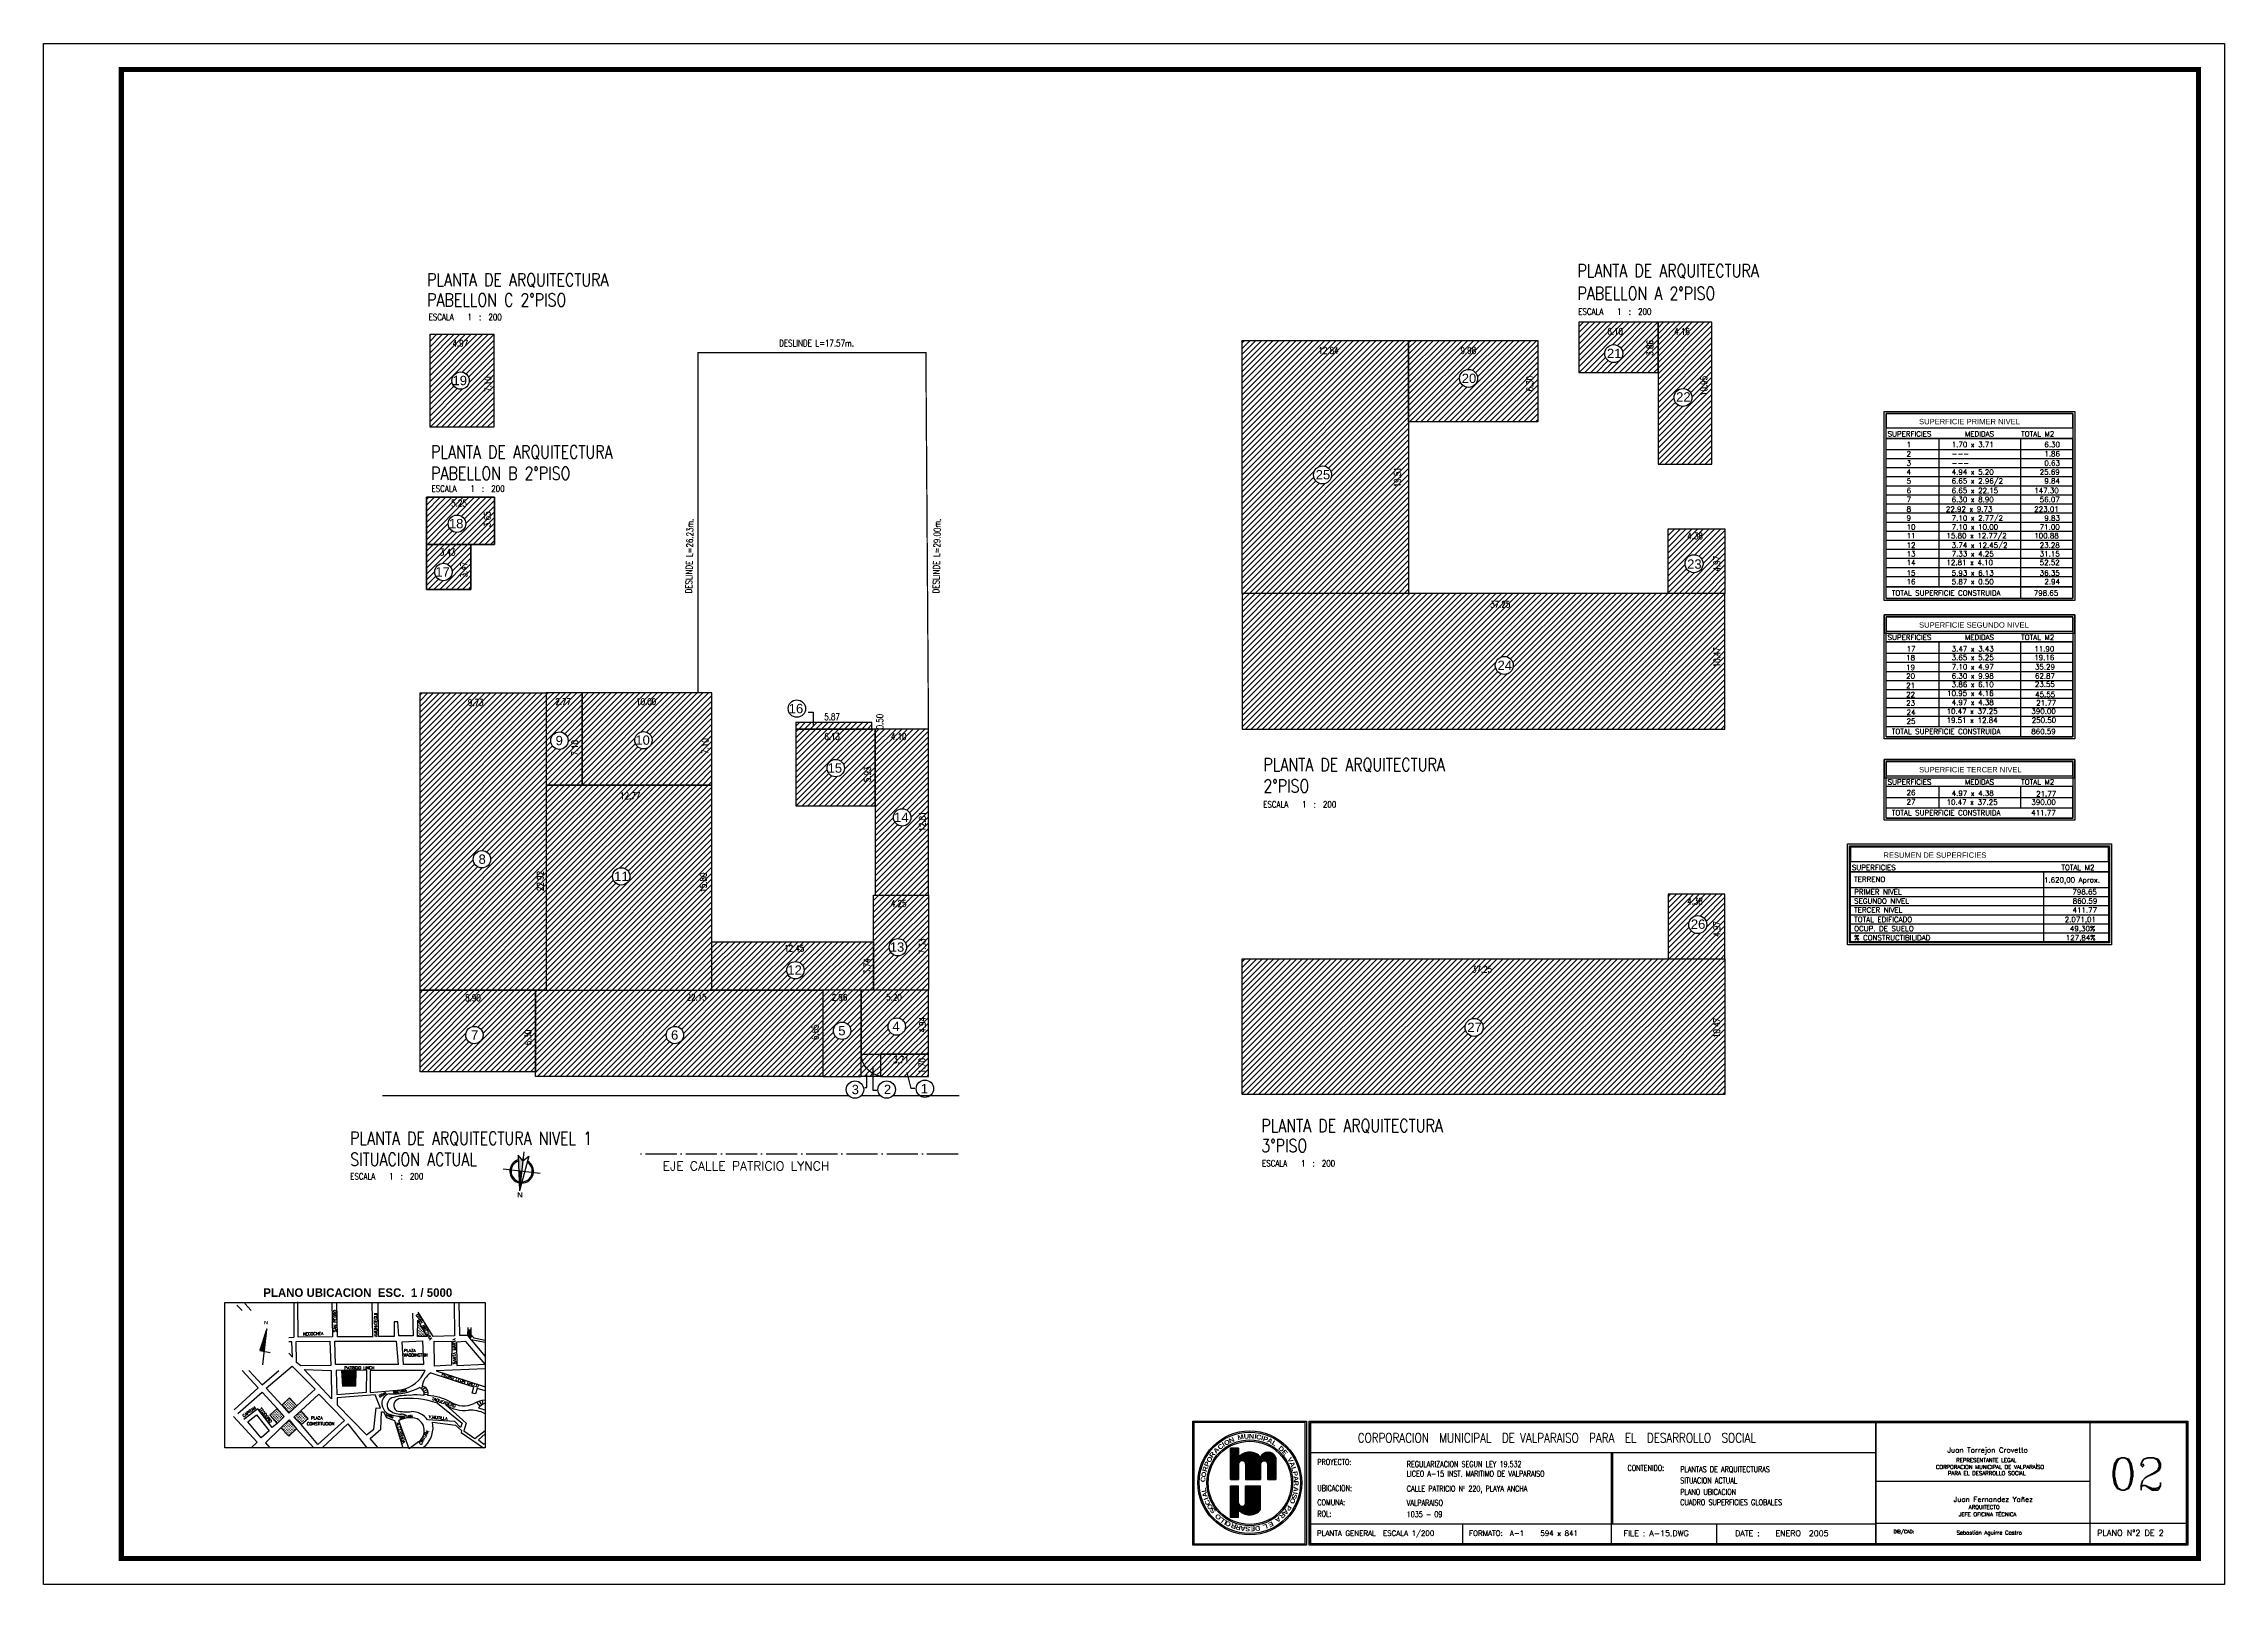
# Model space of a CAD drawing. Extents: x -3099 to -2751, y 5130 to 5248.
# Drawn here: x -2919.3 to -2751.1, y 5129.5 to 5248.3 of the extents above; entities that cross this region are included whole.
import ezdxf
from ezdxf.enums import TextEntityAlignment as Align

# ---------------------------------------------------------------- set-up
doc = ezdxf.new("R2010")
doc.units = 0
doc.header["$MEASUREMENT"] = 0
doc.linetypes.add('ACAD_ISO04W100', pattern=[30.5, 24, -3, 0.5, -3])
doc.linetypes.add('ACAD_ISO12W100', pattern=[22, 12, -3, 0.5, -3, 0.5, -3])
doc.layers.get('0').update_dxf_attribs({"linetype": 'CONTINUOUS'})
for name, color, linetype in [('ACHURADO', 9, 'CONTINUOUS'), ('CALLE', 1, 'CONTINUOUS'), ('COTAS', 7, 'CONTINUOUS'), ('CUADROS', 1, 'CONTINUOUS'), ('MAPA', 3, 'CONTINUOUS'), ('ROTULO', 7, 'CONTINUOUS'), ('TEXTO', 3, 'CONTINUOUS'), ('VERDE', 8, 'CONTINUOUS'), ('VIÑETA', 1, 'CONTINUOUS')]:
    doc.layers.add(name, color=color, linetype=linetype)
doc.layers.add('OFICIAL', color=3, linetype='CONTINUOUS', lineweight=5)
doc.styles.add('arial', font='arial.ttf', dxfattribs={"height": 150})
doc.styles.add('BRITA', font='', dxfattribs={"height": 3})
doc.styles.add('ROMANC', font='ROMANC', dxfattribs={"height": 0.2})
doc.styles.add('ROMANS', font='romans.shx', dxfattribs={"oblique": 10, "height": 1.3})
doc.styles.add('TEXTO', font='romans.shx', dxfattribs={"width": 0.8, "height": 0.4})
doc.styles.add('TITULO', font='', dxfattribs={"height": 50})
doc.styles.get('BRITA').set_extended_font_data('Britannic Bold', bold=True)
doc.styles.get('TITULO').set_extended_font_data('Arial Black')
pattern_1 = [(90, (-3282.2751918, 4942.426367), (-0.003113497157, 2e-19), [])]

# ---------------------------------------------------------------- blocks, each defined once
blk = doc.blocks.new('*X5')
at = {"color": 0}
for p, q in [((570, 12.8), (570.1, 12.9)), ((570.6, 13.4), (570.5, 13.6)), ((570.6, 12), (570.5, 12.2)), ((570.6, 13.4), (570.6, 13.6)), ((570.6, 13.4), (570.8, 13.6)), ((570.6, 12), (570.6, 12.2)), ((570.6, 12), (570.8, 12.2)), ((571.3, 12.8), (571.2, 12.9)), ((569.9, 9.9), (570.1, 10)), ((569.9, 8.5), (569.9, 8.7)), ((569.9, 8.5), (570.1, 8.6)), ((569.9, 8.5), (569.9, 8.5)), ((569.9, 7.1), (569.9, 7.3)), ((569.9, 7.1), (570.1, 7.2)), ((569.9, 7.1), (569.9, 7.1)), ((570, 11.4), (570.1, 11.4)), ((570.6, 10.6), (570.5, 10.7)), ((570.6, 9.2), (570.5, 9.3)), ((570.6, 7.8), (570.5, 7.9)), ((570.6, 6.4), (570.5, 6.5)), ((570.6, 10.6), (570.6, 10.8)), ((570.6, 10.6), (570.8, 10.7)), ((570.6, 9.2), (570.6, 9.4)), ((570.6, 9.2), (570.8, 9.3)), ((570.6, 7.8), (570.6, 8)), ((570.6, 7.8), (570.8, 7.9)), ((570.6, 6.4), (570.6, 6.6)), ((570.6, 6.4), (570.8, 6.5)), ((571.3, 11.3), (571.2, 11.4)), ((571.3, 9.9), (571.2, 10)), ((571.3, 8.5), (571.2, 8.6)), ((571.3, 7.1), (571.2, 7.2)), ((571.3, 11.3), (571.3, 11.5)), ((571.3, 11.3), (571.5, 11.4)), ((571.3, 9.9), (571.3, 10.1)), ((571.3, 9.9), (571.5, 10)), ((571.3, 8.5), (571.3, 8.7)), ((571.3, 8.5), (571.5, 8.6)), ((571.3, 7.1), (571.3, 7.3)), ((571.3, 7.1), (571.5, 7.2)), ((572, 10.6), (571.9, 10.7)), ((572, 9.2), (571.9, 9.3)), ((572, 7.8), (571.9, 7.9)), ((572, 6.4), (571.9, 6.5)), ((572, 10.6), (572, 10.8)), ((572, 10.6), (572.2, 10.7)), ((572, 9.2), (572, 9.4)), ((572, 9.2), (572.2, 9.3)), ((572, 7.8), (572, 8)), ((572, 7.8), (572.2, 7.9)), ((572, 6.4), (572, 6.6)), ((572, 6.4), (572.2, 6.5)), ((572.8, 9.9), (572.6, 10)), ((572.8, 8.5), (572.6, 8.6)), ((572.8, 7.1), (572.6, 7.2)), ((572.8, 9.9), (572.8, 10.1)), ((572.8, 9.9), (572.8, 10)), ((572.8, 8.5), (572.8, 8.7)), ((572.8, 8.5), (572.9, 8.6)), ((572.8, 7.1), (572.8, 7.3)), ((572.8, 7.1), (572.9, 7.2)), ((573.5, 7.8), (573.3, 7.9)), ((573.5, 6.4), (573.3, 6.5)), ((573.5, 7.8), (573.5, 8)), ((573.5, 7.8), (573.6, 7.9)), ((573.5, 6.4), (573.5, 6.6)), ((573.5, 6.4), (573.6, 6.5)), ((574.2, 7.1), (574, 7.2)), ((574.2, 7.1), (574.2, 7.3)), ((574.2, 7.1), (574.3, 7.2)), ((574.8, 6.5), (574.7, 6.5))]:
    blk.add_line(p, q, dxfattribs=at)
blk = doc.blocks.new('*X0')
at = {"color": 0}
for p, q in [((570, 12.8), (570.1, 12.9)), ((570.6, 13.4), (570.5, 13.6)), ((570.6, 12), (570.5, 12.2)), ((570.6, 13.4), (570.6, 13.6)), ((570.6, 13.4), (570.8, 13.6)), ((570.6, 12), (570.6, 12.2)), ((570.6, 12), (570.8, 12.2)), ((571.3, 12.8), (571.2, 12.9)), ((569.9, 9.9), (570.1, 10)), ((569.9, 8.5), (569.9, 8.7)), ((569.9, 8.5), (570.1, 8.6)), ((569.9, 8.5), (569.9, 8.5)), ((569.9, 7.1), (569.9, 7.3)), ((569.9, 7.1), (570.1, 7.2)), ((569.9, 7.1), (569.9, 7.1)), ((570, 11.4), (570.1, 11.4)), ((570.6, 10.6), (570.5, 10.7)), ((570.6, 9.2), (570.5, 9.3)), ((570.6, 7.8), (570.5, 7.9)), ((570.6, 6.4), (570.5, 6.5)), ((570.6, 10.6), (570.6, 10.8)), ((570.6, 10.6), (570.8, 10.7)), ((570.6, 9.2), (570.6, 9.4)), ((570.6, 9.2), (570.8, 9.3)), ((570.6, 7.8), (570.6, 8)), ((570.6, 7.8), (570.8, 7.9)), ((570.6, 6.4), (570.6, 6.6)), ((570.6, 6.4), (570.8, 6.5)), ((571.3, 11.3), (571.2, 11.4)), ((571.3, 9.9), (571.2, 10)), ((571.3, 8.5), (571.2, 8.6)), ((571.3, 7.1), (571.2, 7.2)), ((571.3, 11.3), (571.3, 11.5)), ((571.3, 11.3), (571.5, 11.4)), ((571.3, 9.9), (571.3, 10.1)), ((571.3, 9.9), (571.5, 10)), ((571.3, 8.5), (571.3, 8.7)), ((571.3, 8.5), (571.5, 8.6)), ((571.3, 7.1), (571.3, 7.3)), ((571.3, 7.1), (571.5, 7.2)), ((572, 10.6), (571.9, 10.7)), ((572, 9.2), (571.9, 9.3)), ((572, 7.8), (571.9, 7.9)), ((572, 6.4), (571.9, 6.5)), ((572, 10.6), (572, 10.8)), ((572, 10.6), (572.2, 10.7)), ((572, 9.2), (572, 9.4)), ((572, 9.2), (572.2, 9.3)), ((572, 7.8), (572, 8)), ((572, 7.8), (572.2, 7.9)), ((572, 6.4), (572, 6.6)), ((572, 6.4), (572.2, 6.5)), ((572.8, 9.9), (572.6, 10)), ((572.8, 8.5), (572.6, 8.6)), ((572.8, 7.1), (572.6, 7.2)), ((572.8, 9.9), (572.8, 10.1)), ((572.8, 9.9), (572.8, 10)), ((572.8, 8.5), (572.8, 8.7)), ((572.8, 8.5), (572.9, 8.6)), ((572.8, 7.1), (572.8, 7.3)), ((572.8, 7.1), (572.9, 7.2)), ((573.5, 7.8), (573.3, 7.9)), ((573.5, 6.4), (573.3, 6.5)), ((573.5, 7.8), (573.5, 8)), ((573.5, 7.8), (573.6, 7.9)), ((573.5, 6.4), (573.5, 6.6)), ((573.5, 6.4), (573.6, 6.5)), ((574.2, 7.1), (574, 7.2)), ((574.2, 7.1), (574.2, 7.3)), ((574.2, 7.1), (574.3, 7.2)), ((574.8, 6.5), (574.7, 6.5))]:
    blk.add_line(p, q, dxfattribs=at)
blk = doc.blocks.new('*X8')
at = {"color": 0}
for p, q in [((495.7, -31.8), (495.5, -31.7)), ((495.7, -31.8), (495.7, -31.6)), ((495.7, -31.8), (495.8, -31.7)), ((496.4, -31.1), (496.3, -31)), ((496.4, -32.5), (496.3, -32.4)), ((496.4, -31.1), (496.4, -30.9)), ((496.4, -31.1), (496.5, -31)), ((496.4, -32.5), (496.4, -32.3)), ((496.4, -32.5), (496.5, -32.4)), ((497.1, -30.4), (497, -30.3)), ((497.1, -31.8), (497, -31.7)), ((497.1, -33.2), (497, -33.1)), ((497.1, -30.4), (497.1, -30.2)), ((497.1, -30.4), (497.2, -30.3)), ((497.1, -31.8), (497.1, -31.6)), ((497.1, -31.8), (497.2, -31.7)), ((497.1, -33.2), (497.1, -33)), ((497.1, -33.2), (497.2, -33.1)), ((497.8, -29.7), (497.7, -29.6)), ((497.8, -31.1), (497.7, -31)), ((497.8, -32.5), (497.7, -32.4)), ((497.8, -33.9), (497.7, -33.8)), ((497.8, -29.7), (497.8, -29.5)), ((497.8, -29.7), (497.9, -29.6)), ((497.8, -31.1), (497.8, -30.9)), ((497.8, -31.1), (497.9, -31)), ((497.8, -32.5), (497.8, -32.3)), ((497.8, -32.5), (497.9, -32.4)), ((497.8, -33.9), (497.8, -33.8)), ((497.8, -33.9), (497.9, -33.8)), ((498.5, -29), (498.4, -28.9)), ((498.5, -30.4), (498.4, -30.3)), ((498.5, -31.8), (498.4, -31.7)), ((498.5, -33.2), (498.4, -33.1)), ((498.5, -34.6), (498.4, -34.5)), ((498.5, -29), (498.5, -28.8)), ((498.5, -29), (498.6, -28.9)), ((498.5, -30.4), (498.5, -30.2)), ((498.5, -30.4), (498.6, -30.3)), ((498.5, -31.8), (498.5, -31.6)), ((498.5, -31.8), (498.6, -31.7)), ((498.5, -33.2), (498.5, -33)), ((498.5, -33.2), (498.6, -33.1)), ((498.5, -34.6), (498.5, -34.5)), ((498.5, -34.6), (498.6, -34.5)), ((499.2, -28.3), (499.1, -28.2)), ((499.2, -29.7), (499.1, -29.6)), ((499.2, -31.1), (499.1, -31)), ((499.2, -32.5), (499.1, -32.4)), ((499.2, -33.9), (499.1, -33.8)), ((499.2, -35.4), (499.1, -35.2)), ((499.2, -28.3), (499.2, -28.1)), ((499.2, -28.3), (499.3, -28.2)), ((499.2, -29.7), (499.2, -29.5)), ((499.2, -29.7), (499.3, -29.6)), ((499.2, -31.1), (499.2, -30.9)), ((499.2, -31.1), (499.3, -31)), ((499.2, -32.5), (499.2, -32.3)), ((499.2, -32.5), (499.3, -32.4)), ((499.2, -33.9), (499.2, -33.8)), ((499.2, -33.9), (499.3, -33.8)), ((499.2, -35.4), (499.2, -35.2)), ((499.2, -35.4), (499.3, -35.2)), ((499.9, -29), (499.8, -28.9)), ((499.9, -30.4), (499.8, -30.3)), ((499.9, -31.8), (499.8, -31.7)), ((499.9, -33.2), (499.8, -33.1)), ((499.9, -34.6), (499.8, -34.5)), ((499.9, -29), (499.9, -28.8)), ((499.9, -29), (500.1, -28.9)), ((499.9, -30.4), (499.9, -30.2)), ((499.9, -30.4), (500.1, -30.3)), ((499.9, -31.8), (499.9, -31.6)), ((499.9, -31.8), (500.1, -31.7)), ((499.9, -33.2), (499.9, -33)), ((499.9, -33.2), (500.1, -33.1)), ((499.9, -34.6), (499.9, -34.5)), ((499.9, -34.6), (500.1, -34.5)), ((500.6, -29.7), (500.5, -29.6)), ((500.6, -31.1), (500.5, -31)), ((500.6, -32.5), (500.5, -32.4)), ((500.6, -33.9), (500.5, -33.8)), ((500.6, -29.7), (500.6, -29.5)), ((500.6, -29.7), (500.8, -29.6)), ((500.6, -31.1), (500.6, -30.9)), ((500.6, -31.1), (500.8, -31)), ((500.6, -32.5), (500.6, -32.3)), ((500.6, -32.5), (500.8, -32.4)), ((500.6, -33.9), (500.6, -33.8)), ((500.6, -33.9), (500.8, -33.8)), ((501.3, -30.4), (501.2, -30.3)), ((501.3, -31.8), (501.2, -31.7)), ((501.3, -33.2), (501.2, -33.1)), ((501.3, -30.4), (501.3, -30.2)), ((501.3, -30.4), (501.5, -30.3)), ((501.3, -31.8), (501.3, -31.6)), ((501.3, -31.8), (501.5, -31.7)), ((501.3, -33.2), (501.3, -33)), ((501.3, -33.2), (501.5, -33.1)), ((502, -31.1), (501.9, -31)), ((502, -32.5), (501.9, -32.4)), ((502, -31.1), (502, -30.9)), ((502, -31.1), (502.2, -31)), ((502, -32.5), (502, -32.3)), ((502, -32.5), (502.2, -32.4)), ((502.8, -31.8), (502.6, -31.7)), ((502.8, -31.8), (502.8, -31.6)), ((502.8, -31.8), (502.8, -31.7)), ((503.4, -32.4), (503.3, -32.4))]:
    blk.add_line(p, q, dxfattribs=at)
blk = doc.blocks.new('*X3')
at = {"color": 0}
for p, q in [((495.7, -31.8), (495.5, -31.7)), ((495.7, -31.8), (495.7, -31.6)), ((495.7, -31.8), (495.8, -31.7)), ((496.4, -31.1), (496.3, -31)), ((496.4, -32.5), (496.3, -32.4)), ((496.4, -31.1), (496.4, -30.9)), ((496.4, -31.1), (496.5, -31)), ((496.4, -32.5), (496.4, -32.3)), ((496.4, -32.5), (496.5, -32.4)), ((497.1, -30.4), (497, -30.3)), ((497.1, -31.8), (497, -31.7)), ((497.1, -33.2), (497, -33.1)), ((497.1, -30.4), (497.1, -30.2)), ((497.1, -30.4), (497.2, -30.3)), ((497.1, -31.8), (497.1, -31.6)), ((497.1, -31.8), (497.2, -31.7)), ((497.1, -33.2), (497.1, -33)), ((497.1, -33.2), (497.2, -33.1)), ((497.8, -29.7), (497.7, -29.6)), ((497.8, -31.1), (497.7, -31)), ((497.8, -32.5), (497.7, -32.4)), ((497.8, -33.9), (497.7, -33.8)), ((497.8, -29.7), (497.8, -29.5)), ((497.8, -29.7), (497.9, -29.6)), ((497.8, -31.1), (497.8, -30.9)), ((497.8, -31.1), (497.9, -31)), ((497.8, -32.5), (497.8, -32.3)), ((497.8, -32.5), (497.9, -32.4)), ((497.8, -33.9), (497.8, -33.8)), ((497.8, -33.9), (497.9, -33.8)), ((498.5, -29), (498.4, -28.9)), ((498.5, -30.4), (498.4, -30.3)), ((498.5, -31.8), (498.4, -31.7)), ((498.5, -33.2), (498.4, -33.1)), ((498.5, -34.6), (498.4, -34.5)), ((498.5, -29), (498.5, -28.8)), ((498.5, -29), (498.6, -28.9)), ((498.5, -30.4), (498.5, -30.2)), ((498.5, -30.4), (498.6, -30.3)), ((498.5, -31.8), (498.5, -31.6)), ((498.5, -31.8), (498.6, -31.7)), ((498.5, -33.2), (498.5, -33)), ((498.5, -33.2), (498.6, -33.1)), ((498.5, -34.6), (498.5, -34.5)), ((498.5, -34.6), (498.6, -34.5)), ((499.2, -28.3), (499.1, -28.2)), ((499.2, -29.7), (499.1, -29.6)), ((499.2, -31.1), (499.1, -31)), ((499.2, -32.5), (499.1, -32.4)), ((499.2, -33.9), (499.1, -33.8)), ((499.2, -35.4), (499.1, -35.2)), ((499.2, -28.3), (499.2, -28.1)), ((499.2, -28.3), (499.3, -28.2)), ((499.2, -29.7), (499.2, -29.5)), ((499.2, -29.7), (499.3, -29.6)), ((499.2, -31.1), (499.2, -30.9)), ((499.2, -31.1), (499.3, -31)), ((499.2, -32.5), (499.2, -32.3)), ((499.2, -32.5), (499.3, -32.4)), ((499.2, -33.9), (499.2, -33.8)), ((499.2, -33.9), (499.3, -33.8)), ((499.2, -35.4), (499.2, -35.2)), ((499.2, -35.4), (499.3, -35.2)), ((499.9, -29), (499.8, -28.9)), ((499.9, -30.4), (499.8, -30.3)), ((499.9, -31.8), (499.8, -31.7)), ((499.9, -33.2), (499.8, -33.1)), ((499.9, -34.6), (499.8, -34.5)), ((499.9, -29), (499.9, -28.8)), ((499.9, -29), (500.1, -28.9)), ((499.9, -30.4), (499.9, -30.2)), ((499.9, -30.4), (500.1, -30.3)), ((499.9, -31.8), (499.9, -31.6)), ((499.9, -31.8), (500.1, -31.7)), ((499.9, -33.2), (499.9, -33)), ((499.9, -33.2), (500.1, -33.1)), ((499.9, -34.6), (499.9, -34.5)), ((499.9, -34.6), (500.1, -34.5)), ((500.6, -29.7), (500.5, -29.6)), ((500.6, -31.1), (500.5, -31)), ((500.6, -32.5), (500.5, -32.4)), ((500.6, -33.9), (500.5, -33.8)), ((500.6, -29.7), (500.6, -29.5)), ((500.6, -29.7), (500.8, -29.6)), ((500.6, -31.1), (500.6, -30.9)), ((500.6, -31.1), (500.8, -31)), ((500.6, -32.5), (500.6, -32.3)), ((500.6, -32.5), (500.8, -32.4)), ((500.6, -33.9), (500.6, -33.8)), ((500.6, -33.9), (500.8, -33.8)), ((501.3, -30.4), (501.2, -30.3)), ((501.3, -31.8), (501.2, -31.7)), ((501.3, -33.2), (501.2, -33.1)), ((501.3, -30.4), (501.3, -30.2)), ((501.3, -30.4), (501.5, -30.3)), ((501.3, -31.8), (501.3, -31.6)), ((501.3, -31.8), (501.5, -31.7)), ((501.3, -33.2), (501.3, -33)), ((501.3, -33.2), (501.5, -33.1)), ((502, -31.1), (501.9, -31)), ((502, -32.5), (501.9, -32.4)), ((502, -31.1), (502, -30.9)), ((502, -31.1), (502.2, -31)), ((502, -32.5), (502, -32.3)), ((502, -32.5), (502.2, -32.4)), ((502.8, -31.8), (502.6, -31.7)), ((502.8, -31.8), (502.8, -31.6)), ((502.8, -31.8), (502.8, -31.7)), ((503.4, -32.4), (503.3, -32.4))]:
    blk.add_line(p, q, dxfattribs=at)
blk = doc.blocks.new('*X6')
at = {"color": 0}
for p, q in [((495.7, -44.5), (495.5, -44.4)), ((495.7, -44.5), (495.7, -44.4)), ((495.7, -44.5), (495.8, -44.4)), ((496.4, -43.8), (496.3, -43.7)), ((496.4, -45.3), (496.3, -45.1)), ((496.4, -43.8), (496.4, -43.7)), ((496.4, -43.8), (496.5, -43.7)), ((496.4, -45.3), (496.4, -45.1)), ((496.4, -45.3), (496.5, -45.1)), ((497.1, -43.1), (497, -43)), ((497.1, -44.5), (497, -44.4)), ((497.1, -46), (497, -45.8)), ((497.1, -43.1), (497.1, -42.9)), ((497.1, -43.1), (497.2, -43)), ((497.1, -44.5), (497.1, -44.4)), ((497.1, -44.5), (497.2, -44.4)), ((497.1, -46), (497.1, -45.8)), ((497.1, -46), (497.2, -45.8)), ((497.2, -47.3), (497.2, -47.2)), ((497.8, -42.4), (497.7, -42.3)), ((497.8, -43.8), (497.7, -43.7)), ((497.8, -45.3), (497.7, -45.1)), ((497.8, -46.7), (497.7, -46.5)), ((497.8, -42.4), (497.8, -42.2)), ((497.8, -42.4), (497.9, -42.3)), ((497.8, -43.8), (497.8, -43.7)), ((497.8, -43.8), (497.9, -43.7)), ((497.8, -45.3), (497.8, -45.1)), ((497.8, -45.3), (497.9, -45.1)), ((497.8, -46.7), (497.8, -46.5)), ((497.8, -46.7), (497.9, -46.5)), ((497.9, -48), (497.9, -48)), ((498.5, -41.7), (498.4, -41.6)), ((498.5, -43.1), (498.4, -43)), ((498.5, -44.5), (498.4, -44.4)), ((498.5, -46), (498.4, -45.8)), ((498.5, -47.4), (498.4, -47.2)), ((498.5, -41.7), (498.5, -41.5)), ((498.5, -41.7), (498.6, -41.6)), ((498.5, -43.1), (498.5, -42.9)), ((498.5, -43.1), (498.6, -43)), ((498.5, -44.5), (498.5, -44.4)), ((498.5, -44.5), (498.6, -44.4)), ((498.5, -46), (498.5, -45.8)), ((498.5, -46), (498.6, -45.8)), ((498.5, -47.4), (498.5, -47.2)), ((498.5, -47.4), (498.6, -47.2)), ((499.2, -41), (499.1, -40.9)), ((499.2, -42.4), (499.1, -42.3)), ((499.2, -43.8), (499.1, -43.7)), ((499.2, -45.3), (499.1, -45.1)), ((499.2, -46.7), (499.1, -46.5)), ((499.2, -48.1), (499.1, -48)), ((499.2, -41), (499.2, -40.8)), ((499.2, -41), (499.3, -40.9)), ((499.2, -42.4), (499.2, -42.2)), ((499.2, -42.4), (499.3, -42.3)), ((499.2, -43.8), (499.2, -43.7)), ((499.2, -43.8), (499.3, -43.7)), ((499.2, -45.3), (499.2, -45.1)), ((499.2, -45.3), (499.3, -45.1)), ((499.2, -46.7), (499.2, -46.5)), ((499.2, -46.7), (499.3, -46.5)), ((499.2, -48.1), (499.2, -47.9)), ((499.2, -48.1), (499.3, -48)), ((499.9, -41.7), (499.8, -41.6)), ((499.9, -43.1), (499.8, -43)), ((499.9, -44.5), (499.8, -44.4)), ((499.9, -46), (499.8, -45.8)), ((499.9, -47.4), (499.8, -47.2)), ((499.9, -41.7), (499.9, -41.5)), ((499.9, -41.7), (500.1, -41.6)), ((499.9, -43.1), (499.9, -42.9)), ((499.9, -43.1), (500.1, -43)), ((499.9, -44.5), (499.9, -44.4)), ((499.9, -44.5), (500.1, -44.4)), ((499.9, -46), (499.9, -45.8)), ((499.9, -46), (500.1, -45.8)), ((499.9, -47.4), (499.9, -47.2)), ((499.9, -47.4), (500.1, -47.2)), ((500.6, -42.4), (500.5, -42.3)), ((500.6, -43.8), (500.5, -43.7)), ((500.6, -45.3), (500.5, -45.1)), ((500.6, -46.7), (500.5, -46.5)), ((500.6, -42.4), (500.6, -42.2)), ((500.6, -42.4), (500.8, -42.3)), ((500.6, -43.8), (500.6, -43.7)), ((500.6, -43.8), (500.8, -43.7)), ((500.6, -45.3), (500.6, -45.1)), ((500.6, -45.3), (500.8, -45.1)), ((500.6, -46.7), (500.6, -46.5)), ((500.6, -46.7), (500.8, -46.5)), ((501.3, -43.1), (501.2, -43)), ((501.3, -44.5), (501.2, -44.4)), ((501.3, -46), (501.2, -45.8)), ((501.3, -43.1), (501.3, -42.9)), ((501.3, -43.1), (501.5, -43)), ((501.3, -44.5), (501.3, -44.4)), ((501.3, -44.5), (501.5, -44.4)), ((501.3, -46), (501.3, -45.8)), ((501.3, -46), (501.5, -45.8)), ((502, -43.8), (501.9, -43.7)), ((502, -45.3), (501.9, -45.1)), ((502, -43.8), (502, -43.7)), ((502, -43.8), (502.2, -43.7)), ((502, -45.3), (502, -45.1)), ((502, -45.3), (502.2, -45.1)), ((502.8, -44.5), (502.6, -44.4)), ((502.8, -44.5), (502.8, -44.4)), ((502.8, -44.5), (502.8, -44.5)), ((498.6, -48.7), (498.6, -48.7))]:
    blk.add_line(p, q, dxfattribs=at)
blk = doc.blocks.new('*X1')
at = {"color": 0}
for p, q in [((495.7, -44.5), (495.5, -44.4)), ((495.7, -44.5), (495.7, -44.4)), ((495.7, -44.5), (495.8, -44.4)), ((496.4, -43.8), (496.3, -43.7)), ((496.4, -45.3), (496.3, -45.1)), ((496.4, -43.8), (496.4, -43.7)), ((496.4, -43.8), (496.5, -43.7)), ((496.4, -45.3), (496.4, -45.1)), ((496.4, -45.3), (496.5, -45.1)), ((497.1, -43.1), (497, -43)), ((497.1, -44.5), (497, -44.4)), ((497.1, -46), (497, -45.8)), ((497.1, -43.1), (497.1, -42.9)), ((497.1, -43.1), (497.2, -43)), ((497.1, -44.5), (497.1, -44.4)), ((497.1, -44.5), (497.2, -44.4)), ((497.1, -46), (497.1, -45.8)), ((497.1, -46), (497.2, -45.8)), ((497.2, -47.3), (497.2, -47.2)), ((497.8, -42.4), (497.7, -42.3)), ((497.8, -43.8), (497.7, -43.7)), ((497.8, -45.3), (497.7, -45.1)), ((497.8, -46.7), (497.7, -46.5)), ((497.8, -42.4), (497.8, -42.2)), ((497.8, -42.4), (497.9, -42.3)), ((497.8, -43.8), (497.8, -43.7)), ((497.8, -43.8), (497.9, -43.7)), ((497.8, -45.3), (497.8, -45.1)), ((497.8, -45.3), (497.9, -45.1)), ((497.8, -46.7), (497.8, -46.5)), ((497.8, -46.7), (497.9, -46.5)), ((497.9, -48), (497.9, -48)), ((498.5, -41.7), (498.4, -41.6)), ((498.5, -43.1), (498.4, -43)), ((498.5, -44.5), (498.4, -44.4)), ((498.5, -46), (498.4, -45.8)), ((498.5, -47.4), (498.4, -47.2)), ((498.5, -41.7), (498.5, -41.5)), ((498.5, -41.7), (498.6, -41.6)), ((498.5, -43.1), (498.5, -42.9)), ((498.5, -43.1), (498.6, -43)), ((498.5, -44.5), (498.5, -44.4)), ((498.5, -44.5), (498.6, -44.4)), ((498.5, -46), (498.5, -45.8)), ((498.5, -46), (498.6, -45.8)), ((498.5, -47.4), (498.5, -47.2)), ((498.5, -47.4), (498.6, -47.2)), ((499.2, -41), (499.1, -40.9)), ((499.2, -42.4), (499.1, -42.3)), ((499.2, -43.8), (499.1, -43.7)), ((499.2, -45.3), (499.1, -45.1)), ((499.2, -46.7), (499.1, -46.5)), ((499.2, -48.1), (499.1, -48)), ((499.2, -41), (499.2, -40.8)), ((499.2, -41), (499.3, -40.9)), ((499.2, -42.4), (499.2, -42.2)), ((499.2, -42.4), (499.3, -42.3)), ((499.2, -43.8), (499.2, -43.7)), ((499.2, -43.8), (499.3, -43.7)), ((499.2, -45.3), (499.2, -45.1)), ((499.2, -45.3), (499.3, -45.1)), ((499.2, -46.7), (499.2, -46.5)), ((499.2, -46.7), (499.3, -46.5)), ((499.2, -48.1), (499.2, -47.9)), ((499.2, -48.1), (499.3, -48)), ((499.9, -41.7), (499.8, -41.6)), ((499.9, -43.1), (499.8, -43)), ((499.9, -44.5), (499.8, -44.4)), ((499.9, -46), (499.8, -45.8)), ((499.9, -47.4), (499.8, -47.2)), ((499.9, -41.7), (499.9, -41.5)), ((499.9, -41.7), (500.1, -41.6)), ((499.9, -43.1), (499.9, -42.9)), ((499.9, -43.1), (500.1, -43)), ((499.9, -44.5), (499.9, -44.4)), ((499.9, -44.5), (500.1, -44.4)), ((499.9, -46), (499.9, -45.8)), ((499.9, -46), (500.1, -45.8)), ((499.9, -47.4), (499.9, -47.2)), ((499.9, -47.4), (500.1, -47.2)), ((500.6, -42.4), (500.5, -42.3)), ((500.6, -43.8), (500.5, -43.7)), ((500.6, -45.3), (500.5, -45.1)), ((500.6, -46.7), (500.5, -46.5)), ((500.6, -42.4), (500.6, -42.2)), ((500.6, -42.4), (500.8, -42.3)), ((500.6, -43.8), (500.6, -43.7)), ((500.6, -43.8), (500.8, -43.7)), ((500.6, -45.3), (500.6, -45.1)), ((500.6, -45.3), (500.8, -45.1)), ((500.6, -46.7), (500.6, -46.5)), ((500.6, -46.7), (500.8, -46.5)), ((501.3, -43.1), (501.2, -43)), ((501.3, -44.5), (501.2, -44.4)), ((501.3, -46), (501.2, -45.8)), ((501.3, -43.1), (501.3, -42.9)), ((501.3, -43.1), (501.5, -43)), ((501.3, -44.5), (501.3, -44.4)), ((501.3, -44.5), (501.5, -44.4)), ((501.3, -46), (501.3, -45.8)), ((501.3, -46), (501.5, -45.8)), ((502, -43.8), (501.9, -43.7)), ((502, -45.3), (501.9, -45.1)), ((502, -43.8), (502, -43.7)), ((502, -43.8), (502.2, -43.7)), ((502, -45.3), (502, -45.1)), ((502, -45.3), (502.2, -45.1)), ((502.8, -44.5), (502.6, -44.4)), ((502.8, -44.5), (502.8, -44.4)), ((502.8, -44.5), (502.8, -44.5)), ((498.6, -48.7), (498.6, -48.7))]:
    blk.add_line(p, q, dxfattribs=at)
blk = doc.blocks.new('*X7')
at = {"color": 0}
for p, q in [((490, -36.1), (490.2, -35.9)), ((490, -36.1), (490, -36)), ((490, -36.1), (490, -36)), ((491.4, -36.1), (491.3, -35.9)), ((491.4, -36.1), (491.4, -35.9)), ((491.4, -36.1), (491.6, -35.9)), ((492.1, -35.4), (492, -35.2)), ((492.1, -35.4), (492.1, -35.2)), ((492.1, -35.4), (492.3, -35.2)), ((492.9, -34.6), (492.7, -34.5)), ((492.9, -36.1), (492.7, -35.9)), ((492.9, -34.6), (492.9, -34.5)), ((492.9, -34.6), (493, -34.5)), ((492.9, -36.1), (492.9, -35.9)), ((492.9, -36.1), (493, -35.9)), ((493.6, -35.4), (493.4, -35.2)), ((493.6, -35.4), (493.6, -35.2)), ((493.6, -35.4), (493.7, -35.2)), ((494.3, -36.1), (494.1, -35.9)), ((494.3, -36.1), (494.3, -35.9)), ((494.3, -36.1), (494.4, -35.9)), ((488.6, -37.5), (488.5, -37.4)), ((488.6, -37.5), (488.6, -37.3)), ((488.6, -37.5), (488.7, -37.3)), ((489.3, -38.2), (489.2, -38.1)), ((489.3, -36.8), (489.5, -36.6)), ((489.3, -36.8), (489.3, -36.7)), ((489.3, -36.8), (489.3, -36.7)), ((489.3, -38.2), (489.3, -38)), ((489.3, -38.2), (489.5, -38.1)), ((490, -37.5), (489.9, -37.3)), ((490, -38.9), (489.9, -38.8)), ((490, -37.5), (490, -37.3)), ((490, -37.5), (490.2, -37.3)), ((490, -38.9), (490, -38.7)), ((490, -38.9), (490.2, -38.8)), ((490.7, -36.8), (490.6, -36.6)), ((490.7, -38.2), (490.6, -38.1)), ((490.7, -39.6), (490.6, -39.5)), ((490.7, -36.8), (490.7, -36.6)), ((490.7, -36.8), (490.9, -36.6)), ((490.7, -38.2), (490.7, -38)), ((490.7, -38.2), (490.9, -38.1)), ((490.7, -39.6), (490.7, -39.4)), ((490.7, -39.6), (490.9, -39.5)), ((491.4, -37.5), (491.3, -37.3)), ((491.4, -38.9), (491.3, -38.8)), ((491.4, -40.3), (491.3, -40.2)), ((491.4, -37.5), (491.4, -37.3)), ((491.4, -37.5), (491.6, -37.3)), ((491.4, -38.9), (491.4, -38.7)), ((491.4, -38.9), (491.6, -38.8)), ((491.4, -40.3), (491.4, -40.1)), ((491.4, -40.3), (491.6, -40.2)), ((492.1, -36.8), (492, -36.6)), ((492.1, -38.2), (492, -38.1)), ((492.1, -39.6), (492, -39.5)), ((492.1, -41), (492, -40.9)), ((492.1, -36.8), (492.1, -36.6)), ((492.1, -36.8), (492.3, -36.6)), ((492.1, -38.2), (492.1, -38)), ((492.1, -38.2), (492.3, -38.1)), ((492.1, -39.6), (492.1, -39.4)), ((492.1, -39.6), (492.3, -39.5)), ((492.1, -41), (492.1, -40.8)), ((492.1, -41), (492.3, -40.9)), ((492.9, -37.5), (492.7, -37.3)), ((492.9, -38.9), (492.7, -38.8)), ((492.9, -40.3), (492.7, -40.2)), ((492.8, -41.7), (492.7, -41.6)), ((492.9, -37.5), (492.9, -37.3)), ((492.9, -37.5), (493, -37.3)), ((492.9, -38.9), (492.9, -38.7)), ((492.9, -38.9), (493, -38.8)), ((492.9, -40.3), (492.9, -40.1)), ((492.9, -40.3), (493, -40.2)), ((492.9, -41.7), (492.9, -41.5)), ((493.6, -36.8), (493.4, -36.6)), ((493.6, -38.2), (493.4, -38.1)), ((493.6, -39.6), (493.4, -39.5)), ((493.6, -41), (493.4, -40.9)), ((493.6, -36.8), (493.6, -36.6)), ((493.6, -36.8), (493.7, -36.6)), ((493.6, -38.2), (493.6, -38)), ((493.6, -38.2), (493.7, -38.1)), ((493.6, -39.6), (493.6, -39.4)), ((493.6, -39.6), (493.7, -39.5)), ((493.6, -41), (493.6, -40.8)), ((493.6, -41), (493.7, -40.9)), ((494.3, -37.5), (494.1, -37.3)), ((494.3, -38.9), (494.1, -38.8)), ((494.3, -40.3), (494.1, -40.2)), ((494.3, -37.5), (494.3, -37.3)), ((494.3, -37.5), (494.4, -37.3)), ((494.3, -38.9), (494.3, -38.7)), ((494.3, -38.9), (494.4, -38.8)), ((494.3, -40.3), (494.3, -40.1)), ((494.3, -40.3), (494.4, -40.2)), ((495, -36.8), (494.8, -36.6)), ((495, -38.2), (494.8, -38.1)), ((495, -39.6), (494.8, -39.5)), ((495, -36.8), (495, -36.6)), ((495, -36.8), (495.1, -36.7)), ((495, -38.2), (495, -38)), ((495, -38.2), (495.1, -38.1)), ((495, -39.6), (495, -39.4)), ((495, -39.6), (495.1, -39.5)), ((495.7, -37.5), (495.5, -37.3)), ((495.7, -38.9), (495.5, -38.8)), ((495.7, -37.5), (495.7, -37.3)), ((495.7, -37.5), (495.7, -37.4)), ((495.7, -38.9), (495.7, -38.7)), ((495.7, -38.9), (495.8, -38.8)), ((496.4, -38.2), (496.3, -38.1)), ((496.4, -38.2), (496.4, -38.1)), ((496.4, -38.2), (496.4, -38.2))]:
    blk.add_line(p, q, dxfattribs=at)
blk = doc.blocks.new('*X2')
at = {"color": 0}
for p, q in [((490, -36.1), (490.2, -35.9)), ((490, -36.1), (490, -36)), ((490, -36.1), (490, -36)), ((491.4, -36.1), (491.3, -35.9)), ((491.4, -36.1), (491.4, -35.9)), ((491.4, -36.1), (491.6, -35.9)), ((492.1, -35.4), (492, -35.2)), ((492.1, -35.4), (492.1, -35.2)), ((492.1, -35.4), (492.3, -35.2)), ((492.9, -34.6), (492.7, -34.5)), ((492.9, -36.1), (492.7, -35.9)), ((492.9, -34.6), (492.9, -34.5)), ((492.9, -34.6), (493, -34.5)), ((492.9, -36.1), (492.9, -35.9)), ((492.9, -36.1), (493, -35.9)), ((493.6, -35.4), (493.4, -35.2)), ((493.6, -35.4), (493.6, -35.2)), ((493.6, -35.4), (493.7, -35.2)), ((494.3, -36.1), (494.1, -35.9)), ((494.3, -36.1), (494.3, -35.9)), ((494.3, -36.1), (494.4, -35.9)), ((488.6, -37.5), (488.5, -37.4)), ((488.6, -37.5), (488.6, -37.3)), ((488.6, -37.5), (488.7, -37.3)), ((489.3, -38.2), (489.2, -38.1)), ((489.3, -36.8), (489.5, -36.6)), ((489.3, -36.8), (489.3, -36.7)), ((489.3, -36.8), (489.3, -36.7)), ((489.3, -38.2), (489.3, -38)), ((489.3, -38.2), (489.5, -38.1)), ((490, -37.5), (489.9, -37.3)), ((490, -38.9), (489.9, -38.8)), ((490, -37.5), (490, -37.3)), ((490, -37.5), (490.2, -37.3)), ((490, -38.9), (490, -38.7)), ((490, -38.9), (490.2, -38.8)), ((490.7, -36.8), (490.6, -36.6)), ((490.7, -38.2), (490.6, -38.1)), ((490.7, -39.6), (490.6, -39.5)), ((490.7, -36.8), (490.7, -36.6)), ((490.7, -36.8), (490.9, -36.6)), ((490.7, -38.2), (490.7, -38)), ((490.7, -38.2), (490.9, -38.1)), ((490.7, -39.6), (490.7, -39.4)), ((490.7, -39.6), (490.9, -39.5)), ((491.4, -37.5), (491.3, -37.3)), ((491.4, -38.9), (491.3, -38.8)), ((491.4, -40.3), (491.3, -40.2)), ((491.4, -37.5), (491.4, -37.3)), ((491.4, -37.5), (491.6, -37.3)), ((491.4, -38.9), (491.4, -38.7)), ((491.4, -38.9), (491.6, -38.8)), ((491.4, -40.3), (491.4, -40.1)), ((491.4, -40.3), (491.6, -40.2)), ((492.1, -36.8), (492, -36.6)), ((492.1, -38.2), (492, -38.1)), ((492.1, -39.6), (492, -39.5)), ((492.1, -41), (492, -40.9)), ((492.1, -36.8), (492.1, -36.6)), ((492.1, -36.8), (492.3, -36.6)), ((492.1, -38.2), (492.1, -38)), ((492.1, -38.2), (492.3, -38.1)), ((492.1, -39.6), (492.1, -39.4)), ((492.1, -39.6), (492.3, -39.5)), ((492.1, -41), (492.1, -40.8)), ((492.1, -41), (492.3, -40.9)), ((492.9, -37.5), (492.7, -37.3)), ((492.9, -38.9), (492.7, -38.8)), ((492.9, -40.3), (492.7, -40.2)), ((492.8, -41.7), (492.7, -41.6)), ((492.9, -37.5), (492.9, -37.3)), ((492.9, -37.5), (493, -37.3)), ((492.9, -38.9), (492.9, -38.7)), ((492.9, -38.9), (493, -38.8)), ((492.9, -40.3), (492.9, -40.1)), ((492.9, -40.3), (493, -40.2)), ((492.9, -41.7), (492.9, -41.5)), ((493.6, -36.8), (493.4, -36.6)), ((493.6, -38.2), (493.4, -38.1)), ((493.6, -39.6), (493.4, -39.5)), ((493.6, -41), (493.4, -40.9)), ((493.6, -36.8), (493.6, -36.6)), ((493.6, -36.8), (493.7, -36.6)), ((493.6, -38.2), (493.6, -38)), ((493.6, -38.2), (493.7, -38.1)), ((493.6, -39.6), (493.6, -39.4)), ((493.6, -39.6), (493.7, -39.5)), ((493.6, -41), (493.6, -40.8)), ((493.6, -41), (493.7, -40.9)), ((494.3, -37.5), (494.1, -37.3)), ((494.3, -38.9), (494.1, -38.8)), ((494.3, -40.3), (494.1, -40.2)), ((494.3, -37.5), (494.3, -37.3)), ((494.3, -37.5), (494.4, -37.3)), ((494.3, -38.9), (494.3, -38.7)), ((494.3, -38.9), (494.4, -38.8)), ((494.3, -40.3), (494.3, -40.1)), ((494.3, -40.3), (494.4, -40.2)), ((495, -36.8), (494.8, -36.6)), ((495, -38.2), (494.8, -38.1)), ((495, -39.6), (494.8, -39.5)), ((495, -36.8), (495, -36.6)), ((495, -36.8), (495.1, -36.7)), ((495, -38.2), (495, -38)), ((495, -38.2), (495.1, -38.1)), ((495, -39.6), (495, -39.4)), ((495, -39.6), (495.1, -39.5)), ((495.7, -37.5), (495.5, -37.3)), ((495.7, -38.9), (495.5, -38.8)), ((495.7, -37.5), (495.7, -37.3)), ((495.7, -37.5), (495.7, -37.4)), ((495.7, -38.9), (495.7, -38.7)), ((495.7, -38.9), (495.8, -38.8)), ((496.4, -38.2), (496.3, -38.1)), ((496.4, -38.2), (496.4, -38.1)), ((496.4, -38.2), (496.4, -38.2))]:
    blk.add_line(p, q, dxfattribs=at)
blk = doc.blocks.new('*X9')
at = {"color": 0}
for p, q in [((505.6, -36.1), (505.4, -35.9)), ((505.6, -36.1), (505.6, -35.9)), ((505.6, -36.1), (505.7, -35.9)), ((502.8, -38.9), (502.6, -38.8)), ((502.8, -38.9), (502.8, -38.7)), ((502.8, -38.9), (502.9, -38.8)), ((503.5, -38.2), (503.3, -38.1)), ((503.5, -39.6), (503.3, -39.5)), ((503.5, -38.2), (503.5, -38)), ((503.5, -38.2), (503.6, -38.1)), ((503.5, -39.6), (503.5, -39.4)), ((503.5, -39.6), (503.6, -39.5)), ((504.2, -37.5), (504, -37.3)), ((504.2, -38.9), (504, -38.8)), ((504.2, -40.3), (504, -40.2)), ((504.2, -37.5), (504.2, -37.3)), ((504.2, -37.5), (504.3, -37.3)), ((504.2, -38.9), (504.2, -38.7)), ((504.2, -38.9), (504.3, -38.8)), ((504.2, -40.3), (504.2, -40.1)), ((504.2, -40.3), (504.3, -40.2)), ((504.9, -36.8), (504.7, -36.6)), ((504.9, -38.2), (504.7, -38.1)), ((504.9, -39.6), (504.7, -39.5)), ((504.9, -41), (504.7, -40.9)), ((504.9, -36.8), (504.9, -36.6)), ((504.9, -36.8), (505, -36.6)), ((504.9, -38.2), (504.9, -38)), ((504.9, -38.2), (505, -38.1)), ((504.9, -39.6), (504.9, -39.4)), ((504.9, -39.6), (505, -39.5)), ((504.9, -41), (504.9, -40.8)), ((504.9, -41), (505, -40.9)), ((505.6, -37.5), (505.4, -37.3)), ((505.6, -38.9), (505.4, -38.8)), ((505.6, -40.3), (505.4, -40.2)), ((505.6, -41.7), (505.4, -41.6)), ((505.6, -37.5), (505.6, -37.3)), ((505.6, -37.5), (505.7, -37.3)), ((505.6, -38.9), (505.6, -38.7)), ((505.6, -38.9), (505.7, -38.8)), ((505.6, -40.3), (505.6, -40.1)), ((505.6, -40.3), (505.7, -40.2)), ((505.6, -41.7), (505.6, -41.5)), ((505.6, -41.7), (505.7, -41.6)), ((506.3, -36.8), (506.2, -36.6)), ((506.3, -38.2), (506.2, -38.1)), ((506.3, -39.6), (506.2, -39.5)), ((506.3, -41), (506.2, -40.9)), ((506.3, -36.8), (506.3, -36.6)), ((506.3, -36.8), (506.4, -36.6)), ((506.3, -38.2), (506.3, -38)), ((506.3, -38.2), (506.4, -38.1)), ((506.3, -39.6), (506.3, -39.4)), ((506.3, -39.6), (506.4, -39.5)), ((506.3, -41), (506.3, -40.8)), ((506.3, -41), (506.4, -40.9)), ((507, -37.5), (506.9, -37.3)), ((507, -38.9), (506.9, -38.8)), ((507, -40.3), (506.9, -40.2)), ((506.9, -41.6), (506.9, -41.6)), ((507, -37.5), (507, -37.3)), ((507, -37.5), (507.1, -37.3)), ((507, -38.9), (507, -38.7)), ((507, -38.9), (507.1, -38.8)), ((507, -40.3), (507, -40.1)), ((507, -40.3), (507.1, -40.2)), ((507.7, -38.2), (507.6, -38.1)), ((507.7, -39.6), (507.6, -39.5)), ((507.6, -40.9), (507.6, -40.9)), ((507.7, -38.2), (507.7, -38)), ((507.7, -38.2), (507.8, -38.1)), ((507.7, -39.6), (507.7, -39.4)), ((507.7, -39.6), (507.8, -39.5)), ((507.7, -40.9), (507.7, -40.8)), ((508.4, -38.9), (508.3, -38.8)), ((508.4, -40.3), (508.3, -40.2)), ((508.4, -38.9), (508.4, -38.7)), ((508.4, -38.9), (508.5, -38.8)), ((508.4, -40.3), (508.4, -40.1)), ((509.1, -39.6), (509, -39.5)), ((509.1, -39.6), (509.1, -39.4)), ((509.1, -39.6), (509.2, -39.5))]:
    blk.add_line(p, q, dxfattribs=at)
blk = doc.blocks.new('*X4')
at = {"color": 0}
for p, q in [((505.6, -36.1), (505.4, -35.9)), ((505.6, -36.1), (505.6, -35.9)), ((505.6, -36.1), (505.7, -35.9)), ((502.8, -38.9), (502.6, -38.8)), ((502.8, -38.9), (502.8, -38.7)), ((502.8, -38.9), (502.9, -38.8)), ((503.5, -38.2), (503.3, -38.1)), ((503.5, -39.6), (503.3, -39.5)), ((503.5, -38.2), (503.5, -38)), ((503.5, -38.2), (503.6, -38.1)), ((503.5, -39.6), (503.5, -39.4)), ((503.5, -39.6), (503.6, -39.5)), ((504.2, -37.5), (504, -37.3)), ((504.2, -38.9), (504, -38.8)), ((504.2, -40.3), (504, -40.2)), ((504.2, -37.5), (504.2, -37.3)), ((504.2, -37.5), (504.3, -37.3)), ((504.2, -38.9), (504.2, -38.7)), ((504.2, -38.9), (504.3, -38.8)), ((504.2, -40.3), (504.2, -40.1)), ((504.2, -40.3), (504.3, -40.2)), ((504.9, -36.8), (504.7, -36.6)), ((504.9, -38.2), (504.7, -38.1)), ((504.9, -39.6), (504.7, -39.5)), ((504.9, -41), (504.7, -40.9)), ((504.9, -36.8), (504.9, -36.6)), ((504.9, -36.8), (505, -36.6)), ((504.9, -38.2), (504.9, -38)), ((504.9, -38.2), (505, -38.1)), ((504.9, -39.6), (504.9, -39.4)), ((504.9, -39.6), (505, -39.5)), ((504.9, -41), (504.9, -40.8)), ((504.9, -41), (505, -40.9)), ((505.6, -37.5), (505.4, -37.3)), ((505.6, -38.9), (505.4, -38.8)), ((505.6, -40.3), (505.4, -40.2)), ((505.6, -41.7), (505.4, -41.6)), ((505.6, -37.5), (505.6, -37.3)), ((505.6, -37.5), (505.7, -37.3)), ((505.6, -38.9), (505.6, -38.7)), ((505.6, -38.9), (505.7, -38.8)), ((505.6, -40.3), (505.6, -40.1)), ((505.6, -40.3), (505.7, -40.2)), ((505.6, -41.7), (505.6, -41.5)), ((505.6, -41.7), (505.7, -41.6)), ((506.3, -36.8), (506.2, -36.6)), ((506.3, -38.2), (506.2, -38.1)), ((506.3, -39.6), (506.2, -39.5)), ((506.3, -41), (506.2, -40.9)), ((506.3, -36.8), (506.3, -36.6)), ((506.3, -36.8), (506.4, -36.6)), ((506.3, -38.2), (506.3, -38)), ((506.3, -38.2), (506.4, -38.1)), ((506.3, -39.6), (506.3, -39.4)), ((506.3, -39.6), (506.4, -39.5)), ((506.3, -41), (506.3, -40.8)), ((506.3, -41), (506.4, -40.9)), ((507, -37.5), (506.9, -37.3)), ((507, -38.9), (506.9, -38.8)), ((507, -40.3), (506.9, -40.2)), ((506.9, -41.6), (506.9, -41.6)), ((507, -37.5), (507, -37.3)), ((507, -37.5), (507.1, -37.3)), ((507, -38.9), (507, -38.7)), ((507, -38.9), (507.1, -38.8)), ((507, -40.3), (507, -40.1)), ((507, -40.3), (507.1, -40.2)), ((507.7, -38.2), (507.6, -38.1)), ((507.7, -39.6), (507.6, -39.5)), ((507.6, -40.9), (507.6, -40.9)), ((507.7, -38.2), (507.7, -38)), ((507.7, -38.2), (507.8, -38.1)), ((507.7, -39.6), (507.7, -39.4)), ((507.7, -39.6), (507.8, -39.5)), ((507.7, -40.9), (507.7, -40.8)), ((508.4, -38.9), (508.3, -38.8)), ((508.4, -40.3), (508.3, -40.2)), ((508.4, -38.9), (508.4, -38.7)), ((508.4, -38.9), (508.5, -38.8)), ((508.4, -40.3), (508.4, -40.1)), ((509.1, -39.6), (509, -39.5)), ((509.1, -39.6), (509.1, -39.4)), ((509.1, -39.6), (509.2, -39.5))]:
    blk.add_line(p, q, dxfattribs=at)

msp = doc.modelspace()

# ---------------------------------------------------------------- hatches: boundary and pattern name
h = msp.add_hatch(color=256)
h.paths.add_polyline_path([(-2882.379, 5162.203), (-2882.744, 5162.638), (-2882.702, 5161.414), (-2882.474, 5161.388)])
h.paths.add_polyline_path([(-2882.474, 5161.388), (-2882.702, 5161.414), (-2882.65, 5159.882)])
msp.add_hatch(color=256).paths.add_polyline_path([(-2882.474, 5161.388), (-2882.702, 5161.414), (-2882.65, 5159.882)])
h = msp.add_hatch()
h.set_pattern_fill('LINE', color=8, scale=0.024908, angle=90, style=0)
h.set_pattern_definition(pattern_1)
h.paths.add_polyline_path([(-2827.808, 5137.609), (-2827.497, 5137.609), (-2827.497, 5138.681, -0.1350273), (-2827.315, 5139.17), (-2827.187, 5139.316), (-2827.187, 5140.05), (-2827.808, 5140.05)])
h.paths.add_polyline_path([(-2827.808, 5134.687), (-2827.187, 5134.687), (-2827.187, 5135.312), (-2827.315, 5135.457, -0.1350273), (-2827.497, 5135.947), (-2827.497, 5137.123), (-2827.808, 5137.123)])
h = msp.add_hatch()
h.set_pattern_fill('LINE', color=8, scale=0.024908, angle=90, style=0)
h.set_pattern_definition([(90, (-2780.248436, 5028.895014), (-0.07908283, 5e-18), [])])
h.paths.add_polyline_path([(-2827.187, 5138.795, -1), (-2826.636, 5138.795), (-2826.636, 5137.609), (-2825.485, 5137.609), (-2825.485, 5139.316, 0.4998455), (-2827.187, 5139.316), (-2827.315, 5139.17, 0.1350273), (-2827.497, 5138.681), (-2827.497, 5137.609), (-2827.187, 5137.609)])
h = msp.add_hatch()
h.set_pattern_fill('LINE', color=8, scale=0.024908, angle=90, style=0)
h.set_pattern_definition(pattern_1)
h.paths.add_polyline_path([(-2824.313, 5139.316, 0.7257116), (-2825.485, 5139.316), (-2825.485, 5138.795, -1), (-2824.934, 5138.795), (-2824.934, 5137.609), (-2824.313, 5137.609)])
h = msp.add_hatch()
h.set_pattern_fill('LINE', color=8, scale=0.024908, angle=90, style=0)
h.set_pattern_definition(pattern_1)
h.paths.add_polyline_path([(-2825.485, 5135.312), (-2825.485, 5137.123), (-2826.636, 5137.123), (-2826.636, 5135.832, -1), (-2827.187, 5135.832), (-2827.187, 5137.123), (-2827.497, 5137.123), (-2827.497, 5135.947, 0.1350273), (-2827.315, 5135.457), (-2827.187, 5135.312, 0.4998455)])
at = {"layer": 'ACHURADO'}
h = msp.add_hatch(dxfattribs=at)
h.set_pattern_fill('ANSI31', color=256, scale=2.5, style=0)
h.paths.add_polyline_path([(-2800.93, 5222.988), (-2794.83, 5222.988), (-2794.83, 5226.848), (-2800.93, 5226.848)])
h.paths.add_polyline_path([(-2797.553, 5224.432, -1), (-2798.938, 5224.432, -1)], flags=16)
h.paths.add_polyline_path([(-2795.08, 5224.213), (-2795.08, 5225.682), (-2795.83, 5225.682), (-2795.83, 5224.213)], flags=24)
h.paths.add_polyline_path([(-2798.783, 5225.767), (-2797.333, 5225.767), (-2797.333, 5226.517), (-2798.783, 5226.517)], flags=24)
h.paths.add_polyline_path([(-2798.95, 5223.906), (-2797.47, 5223.906), (-2797.47, 5224.99), (-2798.95, 5224.99)], flags=24)
h = msp.add_hatch(dxfattribs=at)
h.set_pattern_fill('ANSI31', color=256, scale=2.5, style=0)
h.paths.add_polyline_path([(-2790.67, 5226.848), (-2794.83, 5226.848), (-2794.83, 5222.988), (-2794.83, 5215.908), (-2790.67, 5215.908)])
h.paths.add_polyline_path([(-2792.209, 5221.05, -1), (-2793.594, 5221.05, -1)], flags=16)
h.paths.add_polyline_path([(-2790.916, 5221.163), (-2790.916, 5222.956), (-2791.666, 5222.956), (-2791.666, 5221.163)], flags=24)
h.paths.add_polyline_path([(-2793.642, 5225.767), (-2792.173, 5225.767), (-2792.173, 5226.517), (-2793.642, 5226.517)], flags=24)
h.paths.add_polyline_path([(-2793.611, 5220.555), (-2792.13, 5220.555), (-2792.13, 5221.64), (-2793.611, 5221.64)], flags=24)
h = msp.add_hatch(dxfattribs=at)
h.set_pattern_fill('ANSI31', color=256, scale=2.5, style=0)
h.paths.add_polyline_path([(-2884.6, 5225.896), (-2889.57, 5225.896), (-2889.57, 5218.786), (-2884.6, 5218.786)])
h.paths.add_polyline_path([(-2886.516, 5222.352, -1), (-2887.856, 5222.352, -1)], flags=16)
h.paths.add_polyline_path([(-2884.58, 5213.361), (-2889.82, 5213.361), (-2889.82, 5209.721), (-2886.39, 5209.721), (-2884.58, 5209.721)])
h.paths.add_polyline_path([(-2886.793, 5211.317, -1), (-2888.133, 5211.317, -1)], flags=16)
h.paths.add_polyline_path([(-2886.39, 5209.721), (-2889.82, 5209.721), (-2889.82, 5206.251), (-2886.39, 5206.251)])
h.paths.add_polyline_path([(-2889.181, 5207.595, -1), (-2887.84, 5207.595, -1)], flags=16)
h.paths.add_polyline_path([(-2887.865, 5224.857), (-2886.396, 5224.857), (-2886.396, 5225.607), (-2887.865, 5225.607)], flags=24)
h.paths.add_polyline_path([(-2884.695, 5221.41), (-2884.695, 5222.879), (-2885.445, 5222.879), (-2885.445, 5221.41)], flags=24)
h.paths.add_polyline_path([(-2888.012, 5221.805), (-2886.509, 5221.805), (-2886.509, 5222.908), (-2888.012, 5222.908)], flags=24)
h.paths.add_polyline_path([(-2887.982, 5212.527), (-2886.513, 5212.527), (-2886.513, 5213.277), (-2887.982, 5213.277)], flags=24)
h.paths.add_polyline_path([(-2884.753, 5211), (-2884.753, 5212.469), (-2885.503, 5212.469), (-2885.503, 5211)], flags=24)
h.paths.add_polyline_path([(-2888.288, 5210.77), (-2886.786, 5210.77), (-2886.786, 5211.872), (-2888.288, 5211.872)], flags=24)
h.paths.add_polyline_path([(-2888.854, 5208.747), (-2887.385, 5208.747), (-2887.385, 5209.497), (-2888.854, 5209.497)], flags=24)
h.paths.add_polyline_path([(-2886.557, 5207.103), (-2886.557, 5208.572), (-2887.307, 5208.572), (-2887.307, 5207.103)], flags=24)
h.paths.add_polyline_path([(-2889.333, 5207.063), (-2887.836, 5207.063), (-2887.836, 5208.147), (-2889.333, 5208.147)], flags=24)
h = msp.add_hatch(dxfattribs=at)
h.set_pattern_fill('ANSI31', color=256, scale=2.5, style=0)
h.paths.add_polyline_path([(-2814.075, 5225.456), (-2826.915, 5225.456), (-2826.915, 5205.946), (-2814.075, 5205.946)])
h.paths.add_polyline_path([(-2820.008, 5215.079, -1), (-2821.393, 5215.079, -1)], flags=16)
h.paths.add_polyline_path([(-2821.03, 5224.302), (-2819.218, 5224.302), (-2819.218, 5225.052), (-2821.03, 5225.052)], flags=24)
h.paths.add_polyline_path([(-2814.55, 5214.128), (-2814.55, 5215.807), (-2815.3, 5215.807), (-2815.3, 5214.128)], flags=24)
h.paths.add_polyline_path([(-2821.416, 5214.542), (-2819.929, 5214.542), (-2819.929, 5215.645), (-2821.416, 5215.645)], flags=24)
h = msp.add_hatch(dxfattribs=at)
h.set_pattern_fill('ANSI31', color=256, scale=2.5, style=0)
h.paths.add_polyline_path([(-2814.075, 5219.166), (-2804.095, 5219.166), (-2804.095, 5225.456), (-2814.075, 5225.456)])
h.paths.add_polyline_path([(-2810.134, 5222.519, -1), (-2808.748, 5222.519, -1)], flags=16)
h.paths.add_polyline_path([(-2804.346, 5221.477), (-2804.346, 5222.927), (-2805.096, 5222.927), (-2805.096, 5221.477)], flags=24)
h.paths.add_polyline_path([(-2810.121, 5224.302), (-2808.652, 5224.302), (-2808.652, 5225.052), (-2810.121, 5225.052)], flags=24)
h.paths.add_polyline_path([(-2810.153, 5221.972), (-2808.667, 5221.972), (-2808.667, 5223.075), (-2810.153, 5223.075)], flags=24)
h = msp.add_hatch(dxfattribs=at)
h.set_pattern_fill('ANSI31', color=256, scale=2.5, style=0)
h.paths.add_polyline_path([(-2794.045, 5205.946), (-2789.665, 5205.946), (-2789.665, 5210.916), (-2794.045, 5210.916)])
h.paths.add_polyline_path([(-2791.361, 5208.234, -1), (-2792.746, 5208.234, -1)], flags=16)
h.paths.add_polyline_path([(-2792.645, 5209.998), (-2791.176, 5209.998), (-2791.176, 5210.748), (-2792.645, 5210.748)], flags=24)
h.paths.add_polyline_path([(-2789.919, 5207.564), (-2789.919, 5209.033), (-2790.669, 5209.033), (-2790.669, 5207.564)], flags=24)
h.paths.add_polyline_path([(-2792.768, 5207.649), (-2791.282, 5207.649), (-2791.282, 5208.752), (-2792.768, 5208.752)], flags=24)
h = msp.add_hatch(dxfattribs=at)
h.set_pattern_fill('ANSI31', color=256, scale=2.5, style=0)
h.paths.add_polyline_path([(-2789.665, 5195.476), (-2789.665, 5205.946), (-2794.045, 5205.946), (-2826.915, 5205.946), (-2826.915, 5195.476)])
h.paths.add_polyline_path([(-2807.377, 5200.389, -1), (-2805.992, 5200.389, -1)], flags=16)
h.paths.add_polyline_path([(-2807.834, 5204.723), (-2805.984, 5204.723), (-2805.984, 5205.473), (-2807.834, 5205.473)], flags=24)
h.paths.add_polyline_path([(-2789.919, 5200.235), (-2789.919, 5202.028), (-2790.669, 5202.028), (-2790.669, 5200.235)], flags=24)
h.paths.add_polyline_path([(-2807.389, 5199.857), (-2805.909, 5199.857), (-2805.909, 5200.942), (-2807.389, 5200.942)], flags=24)
h = msp.add_hatch(dxfattribs=at)
h.set_pattern_fill('ANSI31', color=256, scale=2.5, style=0)
h.paths.add_polyline_path([(-2880.577, 5191.158), (-2880.577, 5198.268), (-2890.307, 5198.268), (-2890.307, 5175.348), (-2881.397, 5175.348), (-2880.577, 5175.348)])
h.paths.add_polyline_path([(-2884.874, 5185.445, -1), (-2886.214, 5185.445, -1)], flags=16)
h.paths.add_polyline_path([(-2880.667, 5182.924), (-2880.667, 5184.774), (-2881.417, 5184.774), (-2881.417, 5182.924)], flags=24)
h.paths.add_polyline_path([(-2886.684, 5197.16), (-2885.215, 5197.16), (-2885.215, 5197.91), (-2886.684, 5197.91)], flags=24)
h.paths.add_polyline_path([(-2885.983, 5184.898), (-2885.056, 5184.898), (-2885.056, 5186), (-2885.983, 5186)], flags=24)
h = msp.add_hatch(dxfattribs=at)
h.set_pattern_fill('ANSI31', color=256, scale=2.5, style=0)
h.paths.add_polyline_path([(-2877.807, 5198.268), (-2880.577, 5198.268), (-2880.577, 5191.158), (-2877.807, 5191.158)])
h.paths.add_polyline_path([(-2878.891, 5194.59, -1), (-2880.231, 5194.59, -1)], flags=16)
h.paths.add_polyline_path([(-2878.007, 5193.372), (-2878.007, 5194.841), (-2878.757, 5194.841), (-2878.757, 5193.372)], flags=24)
h.paths.add_polyline_path([(-2879.938, 5197.225), (-2878.469, 5197.225), (-2878.469, 5197.975), (-2879.938, 5197.975)], flags=24)
h.paths.add_polyline_path([(-2880.041, 5194.043), (-2879.114, 5194.043), (-2879.114, 5195.146), (-2880.041, 5195.146)], flags=24)
h = msp.add_hatch(dxfattribs=at)
h.set_pattern_fill('ANSI31', color=256, scale=2.5, style=0)
h.paths.add_polyline_path([(-2867.797, 5198.268), (-2877.807, 5198.268), (-2877.807, 5191.158), (-2867.797, 5191.158)])
h.paths.add_polyline_path([(-2872.41, 5194.625, -1), (-2873.751, 5194.625, -1)], flags=16)
h.paths.add_polyline_path([(-2873.654, 5197.225), (-2871.861, 5197.225), (-2871.861, 5197.975), (-2873.654, 5197.975)], flags=24)
h.paths.add_polyline_path([(-2867.953, 5193.502), (-2867.953, 5194.971), (-2868.703, 5194.971), (-2868.703, 5193.502)], flags=24)
h.paths.add_polyline_path([(-2873.906, 5194.078), (-2872.403, 5194.078), (-2872.403, 5195.181), (-2873.906, 5195.181)], flags=24)
h = msp.add_hatch(dxfattribs=at)
h.set_pattern_fill('ANSI31', color=256, scale=2.5, style=0)
h.paths.add_polyline_path([(-2855.469, 5195.998), (-2861.339, 5195.998), (-2861.339, 5195.489), (-2855.469, 5195.489)])
h = msp.add_hatch(dxfattribs=at)
h.set_pattern_fill('ANSI31', color=256, scale=2.5, style=0)
h.paths.add_polyline_path([(-2855.207, 5189.558), (-2855.207, 5195.489), (-2861.339, 5195.489), (-2861.339, 5189.558)])
h.paths.add_polyline_path([(-2858.925, 5192.471, -1), (-2857.584, 5192.471, -1)], flags=16)
h.paths.add_polyline_path([(-2855.426, 5191.32), (-2855.426, 5192.789), (-2856.176, 5192.789), (-2856.176, 5191.32)], flags=24)
h.paths.add_polyline_path([(-2859.184, 5194.534), (-2857.734, 5194.534), (-2857.734, 5195.284), (-2859.184, 5195.284)], flags=24)
h.paths.add_polyline_path([(-2859.08, 5191.924), (-2857.577, 5191.924), (-2857.577, 5193.027), (-2859.08, 5193.027)], flags=24)
h = msp.add_hatch(dxfattribs=at)
h.set_pattern_fill('ANSI31', color=256, scale=2.5, style=0)
h.paths.add_polyline_path([(-2851.099, 5195.489), (-2855.207, 5195.489), (-2855.207, 5189.558), (-2855.207, 5182.678), (-2851.099, 5182.678)])
h.paths.add_polyline_path([(-2852.457, 5188.669, -1), (-2853.798, 5188.669, -1)], flags=16)
h.paths.add_polyline_path([(-2854.06, 5194.534), (-2852.591, 5194.534), (-2852.591, 5195.284), (-2854.06, 5195.284)], flags=24)
h.paths.add_polyline_path([(-2851.193, 5187.575), (-2851.193, 5189.254), (-2851.943, 5189.254), (-2851.943, 5187.575)], flags=24)
h.paths.add_polyline_path([(-2853.95, 5188.137), (-2852.453, 5188.137), (-2852.453, 5189.221), (-2853.95, 5189.221)], flags=24)
h = msp.add_hatch(dxfattribs=at)
h.set_pattern_fill('ANSI31', color=256, scale=2.5, style=0)
h.paths.add_polyline_path([(-2867.797, 5191.158), (-2880.577, 5191.158), (-2880.577, 5175.348), (-2867.797, 5175.348), (-2867.797, 5179.088)])
h.paths.add_polyline_path([(-2874.123, 5184.122, -1), (-2875.464, 5184.122, -1)], flags=16)
h.paths.add_polyline_path([(-2874.887, 5189.963), (-2873.094, 5189.963), (-2873.094, 5190.713), (-2874.887, 5190.713)], flags=24)
h.paths.add_polyline_path([(-2868.083, 5182.86), (-2868.083, 5184.653), (-2868.833, 5184.653), (-2868.833, 5182.86)], flags=24)
h.paths.add_polyline_path([(-2875.534, 5183.59), (-2874.037, 5183.59), (-2874.037, 5184.675), (-2875.534, 5184.675)], flags=24)
h = msp.add_hatch(dxfattribs=at)
h.set_pattern_fill('ANSI31', color=256, scale=2.5, style=0)
h.paths.add_polyline_path([(-2855.339, 5175.348), (-2851.099, 5175.348), (-2851.099, 5182.678), (-2855.339, 5182.678)])
h.paths.add_polyline_path([(-2852.788, 5178.666, -1), (-2854.129, 5178.666, -1)], flags=16)
h.paths.add_polyline_path([(-2851.193, 5178.059), (-2851.193, 5179.528), (-2851.943, 5179.528), (-2851.943, 5178.059)], flags=24)
h.paths.add_polyline_path([(-2854.06, 5181.662), (-2852.591, 5181.662), (-2852.591, 5182.412), (-2854.06, 5182.412)], flags=24)
h.paths.add_polyline_path([(-2854.284, 5178.119), (-2852.781, 5178.119), (-2852.781, 5179.222), (-2854.284, 5179.222)], flags=24)
h = msp.add_hatch(dxfattribs=at)
h.set_pattern_fill('ANSI31', color=256, scale=2.5, style=0)
h.paths.add_polyline_path([(-2794.045, 5177.78), (-2789.665, 5177.78), (-2789.665, 5182.75), (-2794.045, 5182.75)])
h.paths.add_polyline_path([(-2791.069, 5180.41, -1), (-2792.454, 5180.41, -1)], flags=16)
h.paths.add_polyline_path([(-2789.919, 5179.398), (-2789.919, 5180.867), (-2790.669, 5180.867), (-2790.669, 5179.398)], flags=24)
h.paths.add_polyline_path([(-2792.645, 5181.832), (-2791.176, 5181.832), (-2791.176, 5182.582), (-2792.645, 5182.582)], flags=24)
h.paths.add_polyline_path([(-2792.482, 5179.884), (-2790.995, 5179.884), (-2790.995, 5180.987), (-2792.482, 5180.987)], flags=24)
h = msp.add_hatch(dxfattribs=at)
h.set_pattern_fill('ANSI31', color=256, scale=2.5, style=0)
h.paths.add_polyline_path([(-2855.339, 5175.348), (-2855.339, 5179.088), (-2867.797, 5179.088), (-2867.797, 5175.348)])
h.paths.add_polyline_path([(-2860.689, 5176.892, -1), (-2862.03, 5176.892, -1)], flags=16)
h.paths.add_polyline_path([(-2855.472, 5176.537), (-2855.472, 5178.025), (-2856.222, 5178.025), (-2856.222, 5176.537)], flags=24)
h.paths.add_polyline_path([(-2862.231, 5178.207), (-2860.439, 5178.207), (-2860.439, 5178.957), (-2862.231, 5178.957)], flags=24)
h.paths.add_polyline_path([(-2862.182, 5176.36), (-2860.686, 5176.36), (-2860.686, 5177.445), (-2862.182, 5177.445)], flags=24)
h = msp.add_hatch(dxfattribs=at)
h.set_pattern_fill('ANSI31', color=256, scale=2.5, style=0)
h.paths.add_polyline_path([(-2826.915, 5177.78), (-2826.915, 5167.31), (-2789.665, 5167.31), (-2789.665, 5177.78), (-2794.045, 5177.78)])
h.paths.add_polyline_path([(-2808.321, 5172.479, -1), (-2809.707, 5172.479, -1)], flags=16)
h.paths.add_polyline_path([(-2809.241, 5176.585), (-2807.391, 5176.585), (-2807.391, 5177.335), (-2809.241, 5177.335)], flags=24)
h.paths.add_polyline_path([(-2789.925, 5171.656), (-2789.925, 5173.449), (-2790.675, 5173.449), (-2790.675, 5171.656)], flags=24)
h.paths.add_polyline_path([(-2809.72, 5171.947), (-2808.24, 5171.947), (-2808.24, 5173.031), (-2809.72, 5173.031)], flags=24)
h = msp.add_hatch(dxfattribs=at)
h.set_pattern_fill('ANSI31', color=256, scale=2.5, style=0)
h.paths.add_polyline_path([(-2881.397, 5175.348), (-2890.307, 5175.348), (-2890.307, 5169.048), (-2881.397, 5169.048)])
h.paths.add_polyline_path([(-2885.453, 5171.888, -1), (-2886.793, 5171.888, -1)], flags=16)
h.paths.add_polyline_path([(-2886.902, 5174.387), (-2885.433, 5174.387), (-2885.433, 5175.137), (-2886.902, 5175.137)], flags=24)
h.paths.add_polyline_path([(-2881.608, 5171.049), (-2881.608, 5172.499), (-2882.358, 5172.499), (-2882.358, 5171.049)], flags=24)
h.paths.add_polyline_path([(-2886.556, 5171.359), (-2885.641, 5171.359), (-2885.641, 5172.425), (-2886.556, 5172.425)], flags=24)
h = msp.add_hatch(dxfattribs=at)
h.set_pattern_fill('ANSI31', color=256, scale=2.5, style=0)
h.paths.add_polyline_path([(-2859.249, 5175.348), (-2867.797, 5175.348), (-2880.577, 5175.348), (-2881.397, 5175.348), (-2881.397, 5168.708), (-2859.249, 5168.708)])
h.paths.add_polyline_path([(-2869.989, 5171.888, -1), (-2871.329, 5171.888, -1)], flags=16)
h.paths.add_polyline_path([(-2859.463, 5171.457), (-2859.463, 5172.907), (-2860.213, 5172.907), (-2860.213, 5171.457)], flags=24)
h.paths.add_polyline_path([(-2869.818, 5174.424), (-2867.968, 5174.424), (-2867.968, 5175.174), (-2869.818, 5175.174)], flags=24)
h.paths.add_polyline_path([(-2871.139, 5171.341), (-2870.212, 5171.341), (-2870.212, 5172.444), (-2871.139, 5172.444)], flags=24)
h = msp.add_hatch(dxfattribs=at)
h.set_pattern_fill('ANSI31', color=256, scale=2.5, style=0)
h.paths.add_polyline_path([(-2856.289, 5175.348), (-2859.249, 5175.348), (-2859.249, 5168.708), (-2856.289, 5168.708)])
h.paths.add_polyline_path([(-2857.088, 5172.219, -1), (-2858.429, 5172.219, -1)], flags=16)
h.paths.add_polyline_path([(-2858.627, 5174.424), (-2857.158, 5174.424), (-2857.158, 5175.174), (-2858.627, 5175.174)], flags=24)
h.paths.add_polyline_path([(-2858.235, 5171.675), (-2857.315, 5171.675), (-2857.315, 5172.759), (-2858.235, 5172.759)], flags=24)
h = msp.add_hatch(dxfattribs=at)
h.set_pattern_fill('ANSI31', color=256, scale=2.5, style=0)
h.paths.add_polyline_path([(-2855.339, 5175.348), (-2856.289, 5175.348), (-2856.289, 5170.408), (-2851.099, 5170.408), (-2851.099, 5175.348)])
h.paths.add_polyline_path([(-2852.871, 5172.549, -1), (-2854.211, 5172.549, -1)], flags=16)
h.paths.add_polyline_path([(-2851.193, 5172.013), (-2851.193, 5173.501), (-2851.943, 5173.501), (-2851.943, 5172.013)], flags=24)
h.paths.add_polyline_path([(-2854.43, 5174.424), (-2852.961, 5174.424), (-2852.961, 5175.174), (-2854.43, 5175.174)], flags=24)
h.paths.add_polyline_path([(-2854.058, 5172.018), (-2853.139, 5172.018), (-2853.139, 5173.098), (-2854.058, 5173.098)], flags=24)
h = msp.add_hatch(dxfattribs=at)
h.set_pattern_fill('ANSI31', color=256, scale=2.5, style=0)
h.paths.add_polyline_path([(-2854.809, 5170.408), (-2856.289, 5170.408, 0.3490408), (-2854.809, 5168.708)])
h = msp.add_hatch(dxfattribs=at)
h.set_pattern_fill('ANSI31', color=256, scale=2.5, style=0)
h.paths.add_polyline_path([(-2856.289, 5170.408), (-2856.289, 5168.708), (-2855.402, 5168.708), (-2855.402, 5168.93, -0.2532645)])
h = msp.add_hatch(dxfattribs=at)
h.set_pattern_fill('ANSI31', color=256, scale=2.5, style=0)
h.paths.add_polyline_path([(-2851.099, 5170.408), (-2854.809, 5170.408), (-2854.809, 5168.708), (-2851.099, 5168.708)])
h.paths.add_polyline_path([(-2851.229, 5168.903), (-2851.229, 5170.315), (-2851.979, 5170.315), (-2851.979, 5168.903)], flags=24)
h.paths.add_polyline_path([(-2853.89, 5169.611), (-2852.535, 5169.611), (-2852.535, 5170.361), (-2853.89, 5170.361)], flags=24)
at = {"layer": 'MAPA'}
h = msp.add_hatch(dxfattribs=at)
h.set_pattern_fill('ANSI31', color=256, scale=0.01, style=0)
h.set_pattern_definition([(45, (-3021.4055764, 5185.3559226), (-0.000883883476, 0.000883883476), [])])
h.paths.add_polyline_path([(-2902.127, 5149.249), (-2902.673, 5147.565), (-2902.321, 5147.503)])
h = msp.add_hatch(dxfattribs=at)
h.set_pattern_fill('ANSI31', color=256, scale=0.6, style=0)
h.set_pattern_definition([(45, (-2953.475424, 5123.05608), (-0.05303301, 0.05303301), [])])
h.paths.add_polyline_path([(-2895.252, 5146.043), (-2896.365, 5146.026), (-2896.283, 5144.816), (-2895.27, 5144.849)])

# ---------------------------------------------------------------- linework, layer by layer
for p, q in [((-2777.241, 5205.552), (-2777.241, 5217.9)), ((-2777.241, 5217.9), (-2762.834, 5217.9)), ((-2773.156, 5206.444), (-2773.156, 5217.9)), ((-2766.853, 5205.552), (-2766.853, 5217.9)), ((-2762.834, 5205.552), (-2762.834, 5217.9)), ((-2777.241, 5217.049), (-2762.834, 5217.049)), ((-2777.241, 5216.349), (-2762.834, 5216.349)), ((-2777.241, 5215.649), (-2762.834, 5215.649)), ((-2777.241, 5214.949), (-2762.834, 5214.949)), ((-2777.241, 5214.249), (-2762.834, 5214.249)), ((-2777.241, 5213.549), (-2762.834, 5213.549)), ((-2777.241, 5212.849), (-2762.834, 5212.849)), ((-2777.241, 5212.149), (-2762.834, 5212.149)), ((-2777.241, 5211.449), (-2762.834, 5211.449)), ((-2777.241, 5210.749), (-2762.834, 5210.749)), ((-2777.241, 5210.049), (-2762.834, 5210.049)), ((-2777.241, 5209.349), (-2762.834, 5209.349)), ((-2777.241, 5208.649), (-2762.834, 5208.649)), ((-2777.241, 5207.949), (-2762.834, 5207.949)), ((-2777.241, 5207.249), (-2762.834, 5207.249)), ((-2777.241, 5206.476), (-2762.834, 5206.476)), ((-2777.241, 5206.444), (-2762.834, 5206.444)), ((-2777.241, 5205.552), (-2762.834, 5205.552)), ((-2777.241, 5202.22), (-2762.834, 5202.22)), ((-2777.241, 5194.877), (-2777.241, 5202.22)), ((-2777.241, 5201.334), (-2762.834, 5201.334)), ((-2773.156, 5195.686), (-2773.156, 5202.22)), ((-2766.853, 5194.877), (-2766.853, 5202.22)), ((-2762.834, 5194.877), (-2762.834, 5202.22)), ((-2777.241, 5200.634), (-2762.834, 5200.634)), ((-2777.241, 5199.934), (-2762.834, 5199.934)), ((-2777.241, 5199.234), (-2762.834, 5199.234)), ((-2777.241, 5198.534), (-2762.834, 5198.534)), ((-2777.241, 5197.855), (-2762.834, 5197.855)), ((-2777.241, 5197.155), (-2762.834, 5197.155)), ((-2777.241, 5196.477), (-2762.834, 5196.477)), ((-2777.241, 5195.686), (-2762.834, 5195.686)), ((-2777.241, 5195.686), (-2762.834, 5195.686)), ((-2777.241, 5194.877), (-2762.834, 5194.877)), ((-2777.241, 5189.412), (-2777.241, 5191.064)), ((-2773.156, 5189.412), (-2773.156, 5191.064)), ((-2766.853, 5189.412), (-2766.853, 5191.064)), ((-2762.834, 5189.412), (-2762.834, 5191.064)), ((-2777.241, 5190.212), (-2762.834, 5190.212)), ((-2777.241, 5189.412), (-2762.834, 5189.412)), ((-2777.241, 5189.412), (-2762.834, 5189.412)), ((-2777.241, 5189.412), (-2762.834, 5189.412)), ((-2777.241, 5189.412), (-2762.834, 5189.412)), ((-2777.241, 5189.412), (-2762.834, 5189.412)), ((-2777.241, 5188.603), (-2777.241, 5189.412)), ((-2762.834, 5188.603), (-2762.834, 5189.412)), ((-2777.241, 5188.603), (-2762.834, 5188.603)), ((-2779.991, 5184.474), (-2760.084, 5184.474)), ((-2779.991, 5179.071), (-2779.991, 5184.474)), ((-2765.085, 5179.071), (-2765.085, 5184.474)), ((-2779.991, 5183.271), (-2760.084, 5183.271)), ((-2779.991, 5182.571), (-2760.084, 5182.571)), ((-2779.991, 5181.871), (-2760.084, 5181.871)), ((-2779.991, 5181.171), (-2760.084, 5181.171)), ((-2779.991, 5180.471), (-2760.084, 5180.471)), ((-2779.991, 5179.771), (-2760.084, 5179.771)), ((-2779.991, 5179.071), (-2760.084, 5179.071)), ((-2779.991, 5179.071), (-2760.084, 5179.071))]:
    msp.add_line(p, q)
at = {"color": 8}
for p, q in [((-2827.808, 5137.123), (-2827.187, 5137.123)), ((-2827.808, 5134.687), (-2827.808, 5137.123)), ((-2824.934, 5137.609), (-2824.313, 5137.609)), ((-2827.187, 5134.687), (-2827.808, 5134.687))]:
    msp.add_line(p, q, dxfattribs=at)
for points in [[(-2777.391, 5219.977), (-2762.684, 5219.977), (-2762.684, 5205.402), (-2777.391, 5205.402)], [(-2777.241, 5219.827), (-2762.834, 5219.827), (-2762.834, 5205.552), (-2777.241, 5205.552)], [(-2777.241, 5218.71), (-2762.834, 5218.71), (-2762.834, 5219.827), (-2777.241, 5219.827)], [(-2762.834, 5217.9), (-2777.241, 5217.9), (-2777.241, 5218.71), (-2762.834, 5218.71)], [(-2777.391, 5204.297), (-2762.684, 5204.297), (-2762.684, 5194.727), (-2777.391, 5194.727)], [(-2777.391, 5202.88), (-2762.684, 5202.88), (-2762.684, 5204.297), (-2777.391, 5204.297)], [(-2777.241, 5203.03), (-2762.834, 5203.03), (-2762.834, 5204.147), (-2777.241, 5204.147)], [(-2777.241, 5204.147), (-2762.834, 5204.147), (-2762.834, 5194.877), (-2777.241, 5194.877)], [(-2762.834, 5202.22), (-2777.241, 5202.22), (-2777.241, 5203.03), (-2762.834, 5203.03)], [(-2777.391, 5193.14), (-2762.684, 5193.14), (-2762.684, 5188.453), (-2777.391, 5188.453)], [(-2777.391, 5191.723), (-2762.684, 5191.723), (-2762.684, 5193.14), (-2777.391, 5193.14)], [(-2777.241, 5191.873), (-2762.834, 5191.873), (-2762.834, 5192.99), (-2777.241, 5192.99)], [(-2777.241, 5192.99), (-2762.834, 5192.99), (-2762.834, 5188.603), (-2777.241, 5188.603)], [(-2762.834, 5191.064), (-2777.241, 5191.064), (-2777.241, 5191.873), (-2762.834, 5191.873)], [(-2780.221, 5186.631), (-2759.854, 5186.631), (-2759.854, 5178.841), (-2780.221, 5178.841)], [(-2780.071, 5186.481), (-2760.004, 5186.481), (-2760.004, 5178.991), (-2780.071, 5178.991)], [(-2779.991, 5186.401), (-2760.084, 5186.401), (-2760.084, 5179.071), (-2779.991, 5179.071)], [(-2779.991, 5185.284), (-2760.084, 5185.284), (-2760.084, 5186.401), (-2779.991, 5186.401)], [(-2760.084, 5184.474), (-2779.991, 5184.474), (-2779.991, 5185.284), (-2760.084, 5185.284)]]:
    msp.add_lwpolyline(points, close=True)
for points in [[(-2882.379, 5162.203), (-2882.744, 5162.638), (-2882.65, 5159.882)], [(-2882.298, 5162.893), (-2882.65, 5159.882)], [(-2882.379, 5162.203), (-2881.923, 5162.542), (-2882.65, 5159.882)], [(-2881.05, 5161.221), (-2883.897, 5161.554)]]:
    msp.add_lwpolyline(points)
for points in [[(-2827.187, 5140.05), (-2827.808, 5140.05), (-2827.808, 5137.609), (-2827.187, 5137.609)], [(-2827.497, 5138.681), (-2827.497, 5137.609)], [(-2827.187, 5139.316), (-2827.315, 5139.17)], [(-2827.187, 5140.05), (-2827.187, 5139.316)], [(-2827.187, 5138.795), (-2827.187, 5137.609)], [(-2826.636, 5138.795), (-2826.636, 5137.609)], [(-2825.485, 5139.316), (-2825.485, 5137.609)], [(-2824.934, 5138.795), (-2824.934, 5137.609)], [(-2824.313, 5139.316), (-2824.313, 5137.609)], [(-2827.497, 5135.947), (-2827.497, 5137.123)], [(-2827.187, 5135.832), (-2827.187, 5137.123)], [(-2826.636, 5137.609), (-2825.485, 5137.609)], [(-2826.636, 5137.123), (-2825.485, 5137.123)], [(-2826.636, 5135.832), (-2826.636, 5137.123)], [(-2825.485, 5135.312), (-2825.485, 5137.123)], [(-2827.187, 5135.312), (-2827.315, 5135.457)], [(-2827.187, 5134.687), (-2827.187, 5135.312)]]:
    msp.add_lwpolyline(points, dxfattribs=at)
msp.add_lwpolyline([(-2824.934, 5137.609), (-2824.313, 5137.609), (-2824.313, 5139.316, 0.7257116), (-2825.485, 5139.316), (-2825.485, 5138.795, -1), (-2824.934, 5138.795)], format="xyb", close=True, dxfattribs=at)
at = {"color": 4}
for centre, radius in [((-2798.246, 5224.432), 0.693), ((-2887.186, 5222.352), 0.67), ((-2809.441, 5222.519), 0.693), ((-2792.902, 5221.05), 0.693), ((-2820.701, 5215.079), 0.693), ((-2887.463, 5211.317), 0.67), ((-2888.51, 5207.595), 0.67), ((-2792.053, 5208.234), 0.693), ((-2806.685, 5200.389), 0.693), ((-2861.251, 5197.061), 0.67), ((-2879.561, 5194.59), 0.67), ((-2873.08, 5194.625), 0.67), ((-2858.255, 5192.471), 0.67), ((-2853.128, 5188.669), 0.67), ((-2885.544, 5185.445), 0.67), ((-2874.794, 5184.122), 0.67), ((-2791.762, 5180.41), 0.693), ((-2853.458, 5178.666), 0.67), ((-2861.36, 5176.892), 0.67), ((-2886.123, 5171.888), 0.67), ((-2870.659, 5171.888), 0.67), ((-2857.758, 5172.219), 0.67), ((-2853.541, 5172.549), 0.67), ((-2809.014, 5172.479), 0.693), ((-2856.766, 5167.684), 0.67), ((-2854.323, 5167.69), 0.67), ((-2851.375, 5167.755), 0.67)]:
    msp.add_circle(centre, radius, dxfattribs=at)
at = {"color": 8}
for radius in [4.007, 3.907, 3.31, 3.21]:
    msp.add_circle((-2826.319, 5137.366), radius, dxfattribs=at)
for radius, start, end in [(0.914, 106.34902, 257.56253), (0.821, 108.03233, 255.87922), (0.914, 269.09964, 60.31314), (0.821, 270.78295, 58.62984), (0.914, 77.41847, 89.2437)]:
    msp.add_arc((-2882.474, 5161.388), radius, start, end)
for centre, radius, start, end in [((-2826.516, 5138.594), 0.985, 144.2183, 174.97824), ((-2826.336, 5138.677), 1.064, 36.88406, 143.11594), ((-2826.911, 5138.795), 0.276, 0, 180), ((-2824.899, 5139.124), 0.616, 18.06234, 161.93766), ((-2825.21, 5138.795), 0.276, 0, 180), ((-2826.516, 5136.033), 0.985, 185.02176, 215.7817), ((-2826.911, 5135.832), 0.276, 180, 0), ((-2826.336, 5135.95), 1.064, 216.88406, 323.11594)]:
    msp.add_arc(centre, radius, start, end, dxfattribs=at)
at = {"layer": 'CALLE', "color": 3}
for p, q in [((-2857.238, 5167.208), (-2893.221, 5167.208)), ((-2854.789, 5167.208), (-2856.295, 5167.208)), ((-2848.724, 5167.208), (-2853.858, 5167.208))]:
    msp.add_line(p, q, dxfattribs=at)
at = {"layer": 'CALLE', "color": 3, "linetype": 'ACAD_ISO04W100', "ltscale": 0.1}
msp.add_line((-2848.82, 5162.708), (-2873.474, 5162.708), dxfattribs=at)
at = {"layer": 'COTAS'}
msp.add_lwpolyline([(-2751.147, 5248.336), (-2751.147, 5129.536), (-2919.347, 5129.536), (-2919.347, 5248.336)], close=True, dxfattribs=at)
at = {"layer": 'COTAS', "const_width": 0.4}
msp.add_lwpolyline([(-2753.147, 5246.336), (-2913.347, 5246.336), (-2913.347, 5131.536), (-2753.147, 5131.536)], close=True, dxfattribs=at)
at = {"layer": 'CUADROS'}
for points in [[(-2794.83, 5226.848), (-2800.93, 5226.848), (-2800.93, 5222.988), (-2794.83, 5222.988)], [(-2794.83, 5215.908), (-2790.67, 5215.908), (-2790.67, 5226.848), (-2794.83, 5226.848)], [(-2884.6, 5225.896), (-2889.57, 5225.896), (-2889.57, 5218.786), (-2884.6, 5218.786)], [(-2826.915, 5225.456), (-2814.075, 5225.456), (-2814.075, 5205.946), (-2826.915, 5205.946)], [(-2814.075, 5225.456), (-2804.095, 5225.456), (-2804.095, 5219.166), (-2814.075, 5219.166)], [(-2884.58, 5209.721), (-2889.82, 5209.721), (-2889.82, 5213.361), (-2884.58, 5213.361)], [(-2794.045, 5210.916), (-2789.665, 5210.916), (-2789.665, 5205.946), (-2794.045, 5205.946)], [(-2886.39, 5206.251), (-2889.82, 5206.251), (-2889.82, 5209.721), (-2886.39, 5209.721)], [(-2789.665, 5205.946), (-2826.915, 5205.946), (-2826.915, 5195.476), (-2789.665, 5195.476)], [(-2890.307, 5198.268), (-2880.577, 5198.268), (-2880.577, 5175.348), (-2890.307, 5175.348)], [(-2880.577, 5191.158), (-2877.807, 5191.158), (-2877.807, 5198.268), (-2880.577, 5198.268)], [(-2877.807, 5191.158), (-2867.797, 5191.158), (-2867.797, 5198.268), (-2877.807, 5198.268)], [(-2855.469, 5195.998), (-2861.339, 5195.998), (-2861.339, 5195.489), (-2855.469, 5195.489)], [(-2855.207, 5195.489), (-2861.339, 5195.489), (-2861.339, 5189.558), (-2855.207, 5189.558)], [(-2855.207, 5182.678), (-2851.099, 5182.678), (-2851.099, 5195.489), (-2855.207, 5195.489)], [(-2867.797, 5191.158), (-2880.577, 5191.158), (-2880.577, 5175.348), (-2867.797, 5175.348)], [(-2855.339, 5182.678), (-2851.099, 5182.678), (-2851.099, 5175.348), (-2855.339, 5175.348)], [(-2794.045, 5177.78), (-2789.665, 5177.78), (-2789.665, 5182.75), (-2794.045, 5182.75)], [(-2855.339, 5175.348), (-2867.797, 5175.348), (-2867.797, 5179.088), (-2855.339, 5179.088)], [(-2789.665, 5167.31), (-2826.915, 5167.31), (-2826.915, 5177.78), (-2789.665, 5177.78)], [(-2890.307, 5175.348), (-2881.397, 5175.348), (-2881.397, 5169.048), (-2890.307, 5169.048)], [(-2881.397, 5175.348), (-2859.249, 5175.348), (-2859.249, 5168.708), (-2881.397, 5168.708)], [(-2856.289, 5175.348), (-2859.249, 5175.348), (-2859.249, 5168.708), (-2856.289, 5168.708)], [(-2856.289, 5170.408), (-2851.099, 5170.408), (-2851.099, 5175.348), (-2856.289, 5175.348)], [(-2854.809, 5168.708), (-2851.099, 5168.708), (-2851.099, 5170.408), (-2854.809, 5170.408)]]:
    msp.add_lwpolyline(points, close=True, dxfattribs=at)
for points in [[(-2889.82, 5213.361), (-2889.82, 5206.251), (-2886.39, 5206.251), (-2886.39, 5209.721), (-2884.58, 5209.721), (-2884.58, 5213.361), (-2889.82, 5213.361)], [(-2860.365, 5196.776), (-2859.995, 5196.776), (-2859.995, 5195.707)], [(-2854.809, 5168.708), (-2856.289, 5168.708), (-2856.289, 5170.408)], [(-2856.005, 5167.841), (-2855.841, 5167.841), (-2855.841, 5168.865)], [(-2855.402, 5169.468), (-2855.402, 5167.64), (-2855.091, 5167.64)], [(-2852.147, 5167.768), (-2852.421, 5167.768), (-2852.732, 5169.011)]]:
    msp.add_lwpolyline(points, dxfattribs=at)
msp.add_lwpolyline([(-2854.809, 5168.708, -0.3490408), (-2856.289, 5170.408), (-2854.809, 5170.408)], format="xyb", close=True, dxfattribs=at)
msp.add_lwpolyline([(-2854.809, 5168.708, -0.3490408), (-2856.289, 5170.408)], format="xyb", dxfattribs=at)
at = {"layer": 'MAPA'}
for p, q in [((-2904.434, 5151.064), (-2904.042, 5150.655)), ((-2904.434, 5151.064), (-2904.042, 5150.655)), ((-2903.33, 5150.655), (-2903.828, 5151.202)), ((-2903.33, 5150.655), (-2903.828, 5151.202)), ((-2900.055, 5151.27), (-2900.044, 5148.577)), ((-2900.055, 5151.27), (-2900.044, 5148.577)), ((-2899.715, 5148.607), (-2899.748, 5151.323)), ((-2899.715, 5148.607), (-2899.747, 5151.27)), ((-2897.123, 5151.27), (-2897.064, 5148.623)), ((-2897.123, 5151.27), (-2897.064, 5148.623)), ((-2896.685, 5148.617), (-2896.73, 5151.27)), ((-2896.685, 5148.617), (-2896.73, 5151.27)), ((-2894.02, 5151.27), (-2893.969, 5148.598)), ((-2894.02, 5151.27), (-2893.969, 5148.598)), ((-2893.512, 5148.65), (-2893.543, 5151.27)), ((-2893.512, 5148.65), (-2893.543, 5151.27)), ((-2890.883, 5150.441), (-2890.846, 5148.702)), ((-2890.883, 5150.441), (-2890.846, 5148.702)), ((-2889.302, 5148.65), (-2890.455, 5150.528)), ((-2889.302, 5148.65), (-2890.455, 5150.528)), ((-2887.669, 5151.27), (-2887.658, 5148.699)), ((-2887.669, 5151.27), (-2887.658, 5148.699)), ((-2887.322, 5151.27), (-2887.28, 5148.757)), ((-2887.322, 5151.27), (-2887.28, 5148.757)), ((-2897.064, 5148.623), (-2899.715, 5148.607)), ((-2897.064, 5148.623), (-2899.715, 5148.607)), ((-2893.969, 5148.634), (-2896.685, 5148.617)), ((-2893.969, 5148.634), (-2896.685, 5148.617)), ((-2893.969, 5148.598), (-2893.969, 5148.634)), ((-2893.969, 5148.598), (-2893.969, 5148.634)), ((-2892.297, 5148.654), (-2893.512, 5148.65)), ((-2892.297, 5148.654), (-2893.512, 5148.65)), ((-2892.021, 5149.767), (-2892.3, 5149.766)), ((-2892.021, 5149.767), (-2892.3, 5149.766)), ((-2892.3, 5149.766), (-2892.297, 5148.654)), ((-2892.3, 5149.766), (-2892.297, 5148.654)), ((-2891.947, 5148.691), (-2892.021, 5149.767)), ((-2891.947, 5148.691), (-2892.021, 5149.767)), ((-2890.846, 5148.702), (-2891.947, 5148.691)), ((-2890.846, 5148.702), (-2891.947, 5148.691)), ((-2890.509, 5148.657), (-2890.476, 5149.914)), ((-2890.509, 5148.657), (-2890.476, 5149.914)), ((-2889.781, 5148.657), (-2890.509, 5148.657)), ((-2889.781, 5148.657), (-2890.509, 5148.657)), ((-2890.476, 5149.914), (-2889.781, 5148.657)), ((-2890.476, 5149.914), (-2889.781, 5148.657)), ((-2887.658, 5148.699), (-2889.302, 5148.65)), ((-2887.658, 5148.699), (-2889.302, 5148.65)), ((-2887.28, 5148.757), (-2886.626, 5148.739)), ((-2887.28, 5148.757), (-2886.626, 5148.739)), ((-2886.626, 5148.739), (-2886.61, 5149.352)), ((-2886.626, 5148.739), (-2886.61, 5149.352)), ((-2886.366, 5148.386), (-2886.626, 5148.739)), ((-2886.366, 5148.386), (-2886.626, 5148.739)), ((-2886.391, 5149.347), (-2886.399, 5148.81)), ((-2886.391, 5149.347), (-2886.399, 5148.81)), ((-2886.399, 5148.81), (-2886.166, 5148.544)), ((-2886.399, 5148.81), (-2886.166, 5148.544)), ((-2900.044, 5148.577), (-2900.422, 5148.545)), ((-2900.044, 5148.577), (-2900.422, 5148.545)), ((-2900.213, 5148.238), (-2900.422, 5148.237)), ((-2900.213, 5148.238), (-2900.422, 5148.237)), ((-2900.422, 5147.356), (-2900.142, 5147.053)), ((-2900.422, 5147.356), (-2900.142, 5147.053)), ((-2900.142, 5147.053), (-2900.213, 5148.238)), ((-2900.142, 5147.053), (-2900.213, 5148.238)), ((-2899.865, 5148.273), (-2897.267, 5148.289)), ((-2899.865, 5148.273), (-2897.267, 5148.289)), ((-2899.839, 5146.651), (-2899.865, 5148.273)), ((-2899.839, 5146.651), (-2899.865, 5148.273)), ((-2897.267, 5148.289), (-2897.188, 5146.408)), ((-2897.267, 5148.289), (-2897.188, 5146.408)), ((-2896.876, 5148.288), (-2892.143, 5148.299)), ((-2896.876, 5148.288), (-2892.143, 5148.299)), ((-2896.828, 5146.488), (-2896.876, 5148.288)), ((-2896.828, 5146.488), (-2896.876, 5148.288)), ((-2892.143, 5148.299), (-2891.996, 5146.484)), ((-2892.143, 5148.299), (-2891.996, 5146.484)), ((-2891.68, 5148.247), (-2890.129, 5148.308)), ((-2891.68, 5148.247), (-2890.129, 5148.308)), ((-2891.581, 5146.481), (-2891.68, 5148.247)), ((-2891.581, 5146.481), (-2891.68, 5148.247)), ((-2890.129, 5148.308), (-2890.044, 5146.499)), ((-2890.129, 5148.308), (-2890.044, 5146.499)), ((-2889.225, 5148.278), (-2887.873, 5148.267)), ((-2889.225, 5148.278), (-2887.873, 5148.267)), ((-2889.203, 5146.368), (-2889.225, 5148.278)), ((-2889.203, 5146.368), (-2889.225, 5148.278)), ((-2887.873, 5148.267), (-2887.88, 5146.429)), ((-2887.873, 5148.267), (-2887.88, 5146.429)), ((-2886.777, 5148.258), (-2887.509, 5148.223)), ((-2886.777, 5148.258), (-2887.509, 5148.223)), ((-2887.509, 5148.223), (-2887.474, 5146.421)), ((-2887.509, 5148.223), (-2887.474, 5146.421)), ((-2885.298, 5146.524), (-2886.777, 5148.258)), ((-2885.298, 5146.524), (-2886.777, 5148.258)), ((-2886.366, 5148.386), (-2885.302, 5147.112)), ((-2886.366, 5148.386), (-2885.302, 5147.112)), ((-2885.302, 5148.176), (-2886.366, 5148.386)), ((-2885.302, 5148.176), (-2886.366, 5148.386)), ((-2886.166, 5148.544), (-2885.302, 5148.374)), ((-2886.166, 5148.544), (-2885.302, 5148.374)), ((-2902.805, 5144.69), (-2904.023, 5146.014)), ((-2902.805, 5144.69), (-2904.023, 5146.014)), ((-2903.527, 5146.038), (-2902.487, 5144.92)), ((-2903.527, 5146.038), (-2902.487, 5144.92)), ((-2902.487, 5144.92), (-2901.215, 5146.038)), ((-2902.487, 5144.92), (-2901.215, 5146.038)), ((-2902.171, 5144.667), (-2900.177, 5146.357)), ((-2902.171, 5144.667), (-2900.177, 5146.357)), ((-2900.177, 5146.357), (-2898.413, 5144.587)), ((-2900.177, 5146.357), (-2898.413, 5144.587)), ((-2899.515, 5146.377), (-2899.839, 5146.651)), ((-2899.515, 5146.377), (-2899.839, 5146.651)), ((-2897.188, 5146.408), (-2899.515, 5146.377)), ((-2897.188, 5146.408), (-2899.515, 5146.377)), ((-2899.241, 5146.096), (-2897.17, 5146.034)), ((-2899.241, 5146.096), (-2897.17, 5146.034)), ((-2897.151, 5143.844), (-2899.241, 5146.096)), ((-2897.151, 5143.844), (-2899.241, 5146.096)), ((-2897.17, 5146.034), (-2897.151, 5143.844)), ((-2897.17, 5146.034), (-2897.151, 5143.844)), ((-2891.985, 5146.484), (-2896.828, 5146.488)), ((-2894.409, 5146.056), (-2896.792, 5146.019)), ((-2894.409, 5146.056), (-2896.792, 5146.019)), ((-2896.792, 5146.019), (-2896.728, 5144.173)), ((-2896.792, 5146.019), (-2896.728, 5144.173)), ((-2894.453, 5144.348), (-2894.409, 5146.056)), ((-2894.453, 5144.348), (-2894.409, 5146.056)), ((-2894.159, 5146.034), (-2894.161, 5144.333)), ((-2894.159, 5146.034), (-2894.161, 5144.333)), ((-2889.925, 5146.017), (-2894.159, 5146.034)), ((-2889.925, 5146.017), (-2894.159, 5146.034)), ((-2890.044, 5146.499), (-2891.581, 5146.481)), ((-2890.044, 5146.499), (-2891.581, 5146.481)), ((-2886.159, 5144.731), (-2889.538, 5145.851)), ((-2886.159, 5144.731), (-2889.538, 5145.851)), ((-2887.88, 5146.429), (-2889.203, 5146.368)), ((-2887.88, 5146.429), (-2889.203, 5146.368)), ((-2885.302, 5146.158), (-2889.07, 5145.994)), ((-2885.302, 5146.158), (-2889.07, 5145.994)), ((-2889.07, 5145.994), (-2885.302, 5144.769)), ((-2889.07, 5145.994), (-2885.302, 5144.769)), ((-2887.474, 5146.421), (-2885.298, 5146.524)), ((-2887.474, 5146.421), (-2885.298, 5146.524)), ((-2904.657, 5142.985), (-2902.805, 5144.69)), ((-2904.657, 5142.985), (-2902.805, 5144.69)), ((-2904.369, 5142.712), (-2902.495, 5144.359)), ((-2904.369, 5142.712), (-2902.495, 5144.359)), ((-2902.495, 5144.359), (-2901.341, 5143.093)), ((-2902.495, 5144.359), (-2901.341, 5143.093)), ((-2900.974, 5143.35), (-2902.171, 5144.667)), ((-2900.974, 5143.35), (-2902.171, 5144.667)), ((-2900.39, 5143.916), (-2900.974, 5143.35)), ((-2900.39, 5143.916), (-2900.974, 5143.35)), ((-2899.807, 5143.29), (-2900.39, 5143.916)), ((-2899.807, 5143.29), (-2900.39, 5143.916)), ((-2898.413, 5144.587), (-2899.807, 5143.29)), ((-2898.413, 5144.587), (-2899.807, 5143.29)), ((-2899.499, 5142.928), (-2898.131, 5144.205)), ((-2899.499, 5142.928), (-2898.131, 5144.205)), ((-2898.131, 5144.205), (-2896.128, 5142.162)), ((-2898.131, 5144.205), (-2896.128, 5142.162)), ((-2896.728, 5144.173), (-2894.453, 5144.348)), ((-2896.728, 5144.173), (-2894.453, 5144.348)), ((-2893.774, 5144.152), (-2896.697, 5143.922)), ((-2893.774, 5144.152), (-2896.697, 5143.922)), ((-2896.697, 5143.922), (-2896.697, 5143.376)), ((-2896.697, 5143.922), (-2896.697, 5143.376)), ((-2894.161, 5144.333), (-2891.786, 5144.528)), ((-2894.161, 5144.333), (-2891.786, 5144.528)), ((-2893.357, 5143.125), (-2893.774, 5144.152)), ((-2893.357, 5143.125), (-2893.774, 5144.152)), ((-2886.303, 5144.286), (-2886.159, 5144.731)), ((-2886.303, 5144.286), (-2886.159, 5144.731)), ((-2886.046, 5144.221), (-2886.303, 5144.286)), ((-2886.046, 5144.221), (-2886.303, 5144.286)), ((-2885.895, 5144.637), (-2886.046, 5144.221)), ((-2885.895, 5144.637), (-2886.046, 5144.221)), ((-2885.302, 5144.454), (-2885.895, 5144.637)), ((-2885.302, 5144.454), (-2885.895, 5144.637)), ((-2902.863, 5140.511), (-2904.693, 5142.469)), ((-2902.863, 5140.511), (-2904.693, 5142.469)), ((-2902.828, 5143.06), (-2903.894, 5142.244)), ((-2902.828, 5143.06), (-2903.894, 5142.244)), ((-2903.607, 5142.064), (-2902.937, 5142.608)), ((-2903.607, 5142.064), (-2902.937, 5142.608)), ((-2902.56, 5140.827), (-2903.607, 5142.064)), ((-2902.56, 5140.827), (-2903.607, 5142.064)), ((-2902.937, 5142.608), (-2901.962, 5141.385)), ((-2902.937, 5142.608), (-2901.962, 5141.385)), ((-2901.709, 5141.643), (-2902.828, 5143.06)), ((-2901.709, 5141.643), (-2902.828, 5143.06)), ((-2901.341, 5143.093), (-2901.905, 5142.577)), ((-2901.341, 5143.093), (-2901.905, 5142.577)), ((-2901.905, 5142.577), (-2901.328, 5141.944)), ((-2901.905, 5142.577), (-2901.328, 5141.944)), ((-2901.328, 5141.944), (-2901.709, 5141.643)), ((-2901.328, 5141.944), (-2901.709, 5141.643)), ((-2900.782, 5142.468), (-2901.341, 5143.093)), ((-2900.782, 5142.468), (-2901.341, 5143.093)), ((-2901.328, 5141.944), (-2900.782, 5142.468)), ((-2901.328, 5141.944), (-2900.782, 5142.468)), ((-2901.055, 5141.598), (-2900.42, 5142.222)), ((-2901.055, 5141.598), (-2900.42, 5142.222)), ((-2900.974, 5143.35), (-2900.426, 5142.739)), ((-2900.974, 5143.35), (-2900.426, 5142.739)), ((-2900.426, 5142.739), (-2899.807, 5143.29)), ((-2900.426, 5142.739), (-2899.807, 5143.29)), ((-2900.42, 5142.222), (-2899.833, 5141.527)), ((-2900.42, 5142.222), (-2899.833, 5141.527)), ((-2899.499, 5142.928), (-2900.039, 5142.436)), ((-2899.499, 5142.928), (-2900.039, 5142.436)), ((-2900.039, 5142.436), (-2899.494, 5141.85)), ((-2900.039, 5142.436), (-2899.494, 5141.85)), ((-2898.938, 5142.332), (-2899.499, 5142.928)), ((-2898.938, 5142.332), (-2899.499, 5142.928)), ((-2899.494, 5141.85), (-2898.938, 5142.332)), ((-2899.494, 5141.85), (-2898.938, 5142.332)), ((-2896.128, 5142.162), (-2898.192, 5140.325)), ((-2896.128, 5142.162), (-2898.192, 5140.325)), ((-2897.873, 5140.058), (-2895.883, 5141.903)), ((-2897.873, 5140.058), (-2895.883, 5141.903)), ((-2896.697, 5143.376), (-2894.443, 5141.059)), ((-2896.697, 5143.376), (-2894.443, 5141.059)), ((-2895.883, 5141.903), (-2894.407, 5140.058)), ((-2895.883, 5141.903), (-2894.407, 5140.058)), ((-2893.872, 5141.51), (-2893.706, 5143.14)), ((-2893.872, 5141.51), (-2893.706, 5143.14)), ((-2893.706, 5143.14), (-2893.357, 5143.125)), ((-2893.706, 5143.14), (-2893.357, 5143.125)), ((-2893.345, 5141.509), (-2893.297, 5142.852)), ((-2893.345, 5141.509), (-2893.297, 5142.852)), ((-2893.297, 5142.852), (-2893.14, 5142.844)), ((-2893.297, 5142.852), (-2893.14, 5142.844)), ((-2893.14, 5142.844), (-2892.9, 5142.391)), ((-2893.14, 5142.844), (-2892.9, 5142.391)), ((-2892.9, 5142.391), (-2892.278, 5142.174)), ((-2892.9, 5142.391), (-2892.278, 5142.174)), ((-2892.278, 5142.174), (-2891.642, 5140.058)), ((-2892.278, 5142.174), (-2891.642, 5140.058)), ((-2891.164, 5139.982), (-2891.937, 5142.181)), ((-2891.164, 5139.982), (-2891.937, 5142.181)), ((-2887.637, 5142.092), (-2889.738, 5142.219)), ((-2887.637, 5142.092), (-2889.738, 5142.219)), ((-2889.351, 5142.045), (-2887.568, 5141.814)), ((-2889.351, 5142.045), (-2887.568, 5141.814)), ((-2888.97, 5143.502), (-2887.066, 5141.961)), ((-2888.97, 5143.502), (-2887.066, 5141.961)), ((-2888.321, 5143.371), (-2886.767, 5141.953)), ((-2888.321, 5143.371), (-2886.767, 5141.953)), ((-2887.205, 5141.638), (-2887.637, 5142.092)), ((-2887.205, 5141.638), (-2887.637, 5142.092)), ((-2887.066, 5141.961), (-2887.205, 5141.638)), ((-2887.066, 5141.961), (-2887.205, 5141.638)), ((-2886.767, 5141.953), (-2886.931, 5141.387)), ((-2886.767, 5141.953), (-2886.931, 5141.387)), ((-2903.329, 5140.058), (-2902.863, 5140.511)), ((-2903.329, 5140.058), (-2902.863, 5140.511)), ((-2901.962, 5141.385), (-2902.56, 5140.827)), ((-2901.962, 5141.385), (-2902.56, 5140.827)), ((-2901.055, 5141.598), (-2902.221, 5140.438)), ((-2901.055, 5141.598), (-2902.221, 5140.438)), ((-2902.221, 5140.438), (-2901.902, 5140.058)), ((-2902.221, 5140.438), (-2901.902, 5140.058)), ((-2900.434, 5140.951), (-2901.055, 5141.598)), ((-2900.434, 5140.951), (-2901.055, 5141.598)), ((-2899.833, 5141.527), (-2900.434, 5140.951)), ((-2899.833, 5141.527), (-2900.434, 5140.951)), ((-2898.515, 5140.058), (-2899.833, 5141.527)), ((-2898.515, 5140.058), (-2899.833, 5141.527)), ((-2898.192, 5140.325), (-2899.494, 5141.85)), ((-2898.192, 5140.325), (-2899.494, 5141.85)), ((-2894.443, 5141.059), (-2893.872, 5141.51)), ((-2894.443, 5141.059), (-2893.872, 5141.51)), ((-2894.169, 5140.779), (-2893.345, 5141.509)), ((-2894.169, 5140.779), (-2893.345, 5141.509)), ((-2893.543, 5140.058), (-2894.169, 5140.779)), ((-2893.543, 5140.058), (-2894.169, 5140.779)), ((-2890.437, 5140.526), (-2891.164, 5139.982)), ((-2890.437, 5140.526), (-2891.164, 5139.982)), ((-2890.154, 5140.058), (-2889.91, 5140.203)), ((-2890.154, 5140.058), (-2889.91, 5140.203)), ((-2887.568, 5141.814), (-2887.119, 5141.404)), ((-2887.568, 5141.814), (-2887.119, 5141.404)), ((-2887.119, 5141.404), (-2887.146, 5141.239)), ((-2887.119, 5141.404), (-2887.146, 5141.239)), ((-2887.146, 5141.239), (-2885.429, 5140.058)), ((-2887.146, 5141.239), (-2885.429, 5140.058)), ((-2886.931, 5141.387), (-2886.099, 5140.774)), ((-2886.931, 5141.387), (-2886.099, 5140.774)), ((-2886.099, 5140.774), (-2885.302, 5141.394)), ((-2886.099, 5140.774), (-2885.302, 5141.394)), ((-2885.302, 5141.14), (-2885.816, 5140.67)), ((-2885.302, 5141.14), (-2885.816, 5140.67)), ((-2885.816, 5140.67), (-2885.397, 5140.353)), ((-2885.816, 5140.67), (-2885.397, 5140.353)), ((-2902.595, 5140.058), (-2902.561, 5140.089)), ((-2902.595, 5140.058), (-2902.561, 5140.089)), ((-2902.561, 5140.089), (-2902.535, 5140.058)), ((-2902.561, 5140.089), (-2902.535, 5140.058))]:
    msp.add_line(p, q, dxfattribs=at)
at = {"layer": 'MAPA', "color": 2}
for p, q in [((-2886.399, 5148.838), (-2886.623, 5148.827)), ((-2886.399, 5148.838), (-2886.623, 5148.827)), ((-2886.397, 5148.931), (-2886.621, 5148.925)), ((-2886.397, 5148.931), (-2886.621, 5148.925)), ((-2886.396, 5149.035), (-2886.618, 5149.029)), ((-2886.396, 5149.035), (-2886.618, 5149.029)), ((-2886.394, 5149.127), (-2886.615, 5149.133)), ((-2886.394, 5149.127), (-2886.615, 5149.133)), ((-2886.399, 5148.81), (-2886.605, 5148.71)), ((-2886.399, 5148.81), (-2886.605, 5148.71)), ((-2886.352, 5148.756), (-2886.536, 5148.617)), ((-2886.352, 5148.756), (-2886.536, 5148.617)), ((-2886.288, 5148.683), (-2886.471, 5148.529)), ((-2886.288, 5148.683), (-2886.471, 5148.529)), ((-2890.203, 5144.643), (-2890.086, 5144.814)), ((-2890.203, 5144.643), (-2890.086, 5144.814)), ((-2890.114, 5144.554), (-2889.91, 5144.716)), ((-2890.114, 5144.554), (-2889.91, 5144.716)), ((-2890.037, 5144.419), (-2889.771, 5144.557)), ((-2890.037, 5144.419), (-2889.771, 5144.557)), ((-2890.005, 5144.3), (-2889.7, 5144.379)), ((-2890.005, 5144.3), (-2889.7, 5144.379)), ((-2890, 5144.174), (-2889.688, 5144.197)), ((-2890, 5144.174), (-2889.688, 5144.197)), ((-2885.67, 5143.286), (-2885.938, 5143.579)), ((-2885.67, 5143.286), (-2885.938, 5143.579)), ((-2885.552, 5143.381), (-2885.73, 5143.655)), ((-2885.552, 5143.381), (-2885.73, 5143.655)), ((-2885.444, 5143.442), (-2885.493, 5143.717)), ((-2885.444, 5143.442), (-2885.493, 5143.717))]:
    msp.add_line(p, q, dxfattribs=at)
at = {"layer": 'MAPA'}
for points in [[(-2902.436, 5146.474), (-2902.127, 5149.249), (-2902.673, 5147.565), (-2901.866, 5147.423)], [(-2896.365, 5146.026), (-2896.283, 5144.816), (-2895.27, 5144.849), (-2895.252, 5146.043)]]:
    msp.add_lwpolyline(points, dxfattribs=at)
for centre, radius, start, end in [((-2892.247, 5147.013), 2.527, 280.5168, 336.80438), ((-2892.247, 5147.013), 2.527, 280.5168, 336.80438), ((-2888.669, 5144.581), 1.505, 123.96037, 170.36949), ((-2888.669, 5144.581), 1.505, 123.96037, 170.36949), ((-2892.311, 5143.526), 0.948, 175.60605, 263.47779), ((-2892.311, 5143.526), 0.948, 175.60605, 263.47779), ((-2892.482, 5143.483), 0.782, 105.71993, 171.51555), ((-2892.482, 5143.483), 0.782, 105.71993, 171.51555), ((-2892.248, 5143.359), 0.603, 98.97569, 214.72196), ((-2892.248, 5143.359), 0.603, 98.97569, 214.72196), ((-2892.369, 5148.56), 4.337, 265.71112, 297.84685), ((-2892.369, 5148.56), 4.337, 265.71112, 297.84685), ((-2891.194, 5139.85), 4.263, 88.04397, 105.622), ((-2891.194, 5139.85), 4.263, 88.04397, 105.622), ((-2891.824, 5143.334), 0.513, 104.05379, 232.3708), ((-2891.824, 5143.334), 0.513, 104.05379, 232.3708), ((-2891.193, 5137.048), 6.826, 70.99896, 96.35893), ((-2891.193, 5137.048), 6.826, 70.99896, 96.35893), ((-2890.537, 5140.426), 3.72, 81.83949, 97.89702), ((-2890.537, 5140.426), 3.72, 81.83949, 97.89702), ((-2890.547, 5144.216), 0.549, 348.58953, 68.25347), ((-2890.547, 5144.216), 0.549, 348.58953, 68.25347), ((-2890.285, 5144.249), 0.599, 346.25641, 77.27989), ((-2890.285, 5144.249), 0.599, 346.25641, 77.27989), ((-2889.995, 5139.822), 4.295, 61.40915, 86.10688), ((-2889.995, 5139.822), 4.295, 61.40915, 86.10688), ((-2886.94, 5145.169), 1.866, 237.63371, 295.23536), ((-2886.94, 5145.169), 1.866, 237.63371, 295.23536), ((-2884.989, 5141.302), 2.467, 97.29091, 117.93047), ((-2884.989, 5141.302), 2.467, 97.29091, 117.93047), ((-2891.755, 5144.186), 1.532, 229.8289, 269.93749), ((-2891.755, 5144.186), 1.532, 229.8289, 269.93749), ((-2891.879, 5144.201), 1.705, 251.56751, 286.56374), ((-2891.879, 5144.201), 1.705, 251.56751, 286.56374), ((-2891.343, 5146.505), 3.664, 257.47803, 275.96376), ((-2891.343, 5146.505), 3.664, 257.47803, 275.96376), ((-2891.077, 5140.364), 2.01, 74.38118, 115.31864), ((-2891.077, 5140.364), 2.01, 74.38118, 115.31864), ((-2891.69, 5142.129), 0.53, 55.87521, 97.23889), ((-2891.69, 5142.129), 0.53, 55.87521, 97.23889), ((-2890.944, 5141.406), 1.455, 33.96637, 90.70776), ((-2890.944, 5141.406), 1.455, 33.96637, 90.70776), ((-2890.969, 5141.419), 0.981, 355.55373, 63.80219), ((-2890.969, 5141.419), 0.981, 355.55373, 63.80219), ((-2891.331, 5141.64), 2.021, 314.66308, 11.53546), ((-2891.331, 5141.64), 2.021, 314.66308, 11.53546), ((-2886.885, 5145.589), 2.642, 237.06531, 276.78108), ((-2886.885, 5145.589), 2.642, 237.06531, 276.78108), ((-2886.438, 5140.46), 2.509, 63.08318, 93.07453), ((-2886.438, 5140.46), 2.509, 63.08318, 93.07453), ((-2885.059, 5142.642), 0.888, 105.91664, 145.67837), ((-2885.059, 5142.642), 0.888, 105.91664, 145.67837), ((-2879.063, 5164.434), 22.329, 252.45999, 253.77334), ((-2879.063, 5164.434), 22.329, 252.45999, 253.77334), ((-2890.986, 5141.356), 0.995, 303.48397, 359.29402), ((-2890.986, 5141.356), 0.995, 303.48397, 359.29402), ((-2884.167, 5137.869), 2.772, 114.17363, 116.3355), ((-2884.167, 5137.869), 2.772, 114.17363, 116.3355)]:
    msp.add_arc(centre, radius, start, end, dxfattribs=at)
at = {"layer": 'OFICIAL', "linetype": 'ACAD_ISO12W100', "ltscale": 0.1, "const_width": 0.1}
msp.add_lwpolyline([(-2868.867, 5198.268), (-2868.867, 5224.498), (-2851.299, 5224.498), (-2851.099, 5195.489)], dxfattribs=at)
at = {"layer": 'ROTULO', "color": 6}
msp.add_lwpolyline([(-2905.37, 5151.27), (-2885.302, 5151.27), (-2885.302, 5140.058), (-2905.37, 5140.058)], close=True, dxfattribs=at)
msp.add_lwpolyline([(-2905.37, 5151.27), (-2885.302, 5151.27), (-2885.302, 5140.058), (-2905.37, 5140.058)], close=True, dxfattribs=at)
at = {"layer": 'VIÑETA', "color": 5}
for p, q in [((-2821.63, 5142.023), (-2754.073, 5142.023)), ((-2821.63, 5136.257), (-2821.63, 5142.023)), ((-2778.035, 5142.023), (-2778.035, 5132.658)), ((-2754.073, 5142.023), (-2754.073, 5132.658)), ((-2821.63, 5132.658), (-2821.63, 5136.257)), ((-2754.073, 5132.658), (-2821.63, 5132.658))]:
    msp.add_line(p, q, dxfattribs=at)
for points in [[(-2830.717, 5142.123), (-2821.951, 5142.123), (-2821.951, 5132.557), (-2830.717, 5132.557)], [(-2821.73, 5142.123), (-2753.973, 5142.123), (-2753.973, 5132.558), (-2821.73, 5132.558)]]:
    msp.add_lwpolyline(points, close=True, dxfattribs=at)
at = {"layer": 'VIÑETA', "color": 5, "const_width": 0.1}
for points in [[(-2830.617, 5142.023), (-2822.051, 5142.023), (-2822.051, 5132.657), (-2830.617, 5132.657)], [(-2821.63, 5142.023), (-2754.073, 5142.023), (-2754.073, 5132.658), (-2821.63, 5132.658)]]:
    msp.add_lwpolyline(points, close=True, dxfattribs=at)
for points in [[(-2778.035, 5142.023), (-2778.035, 5132.658)], [(-2761.518, 5142.023), (-2761.518, 5132.7)], [(-2821.63, 5139.683), (-2778.035, 5139.683)], [(-2798.436, 5139.683), (-2798.436, 5134.189)], [(-2778.035, 5137.474), (-2761.518, 5137.474)], [(-2821.63, 5134.189), (-2778.035, 5134.189)], [(-2809.893, 5134.189), (-2809.893, 5132.658)], [(-2798.43, 5134.189), (-2798.43, 5132.658)], [(-2790.297, 5134.189), (-2790.297, 5132.658)], [(-2778.035, 5134.232), (-2754.073, 5134.232)]]:
    msp.add_lwpolyline(points, dxfattribs=at)
at = {"layer": 'VIÑETA', "color": 5}
msp.add_lwpolyline([(-2798.336, 5139.683), (-2798.336, 5134.189)], dxfattribs=at)

# ---------------------------------------------------------------- block references
at = {"layer": 'VERDE', "xscale": 0.14, "yscale": 0.14, "zscale": 0.14}
for name in ['*X5', '*X0', '*X8', '*X3', '*X7', '*X2', '*X6', '*X1', '*X9', '*X4']:
    msp.add_blockref(name, (-2970.288, 5147.82), dxfattribs=at)

# ---------------------------------------------------------------- texts
at = {"color": 4, "style": 'arial'}
for s, p in [('21', (-2798.769, 5224.086)), ('19', (-2887.812, 5222.001)), ('20', (-2809.969, 5222.168)), ('22', (-2793.43, 5220.736)), ('25', (-2821.232, 5214.738)), ('18', (-2888.088, 5210.966)), ('17', (-2889.136, 5207.244)), ('23', (-2792.585, 5207.846)), ('24', (-2807.209, 5200.038)), ('16', (-2861.877, 5196.709)), ('9', (-2879.857, 5194.239)), ('10', (-2873.706, 5194.274)), ('15', (-2858.88, 5192.12)), ('14', (-2853.753, 5188.317)), ('8', (-2885.799, 5185.094)), ('11', (-2875.337, 5183.771)), ('26', (-2792.298, 5180.08)), ('13', (-2854.084, 5178.315)), ('12', (-2861.985, 5176.541)), ('7', (-2886.378, 5171.537)), ('6', (-2870.955, 5171.537)), ('5', (-2858.055, 5171.868)), ('4', (-2853.878, 5172.198)), ('27', (-2809.539, 5172.127)), ('3', (-2857.021, 5167.333)), ('2', (-2854.538, 5167.339)), ('1', (-2851.689, 5167.403))]:
    msp.add_text(s, height=0.72, dxfattribs=at).set_placement(p)
for s, height, style, p in [('SUPERFICIE PRIMER NIVEL', 0.4176, 'arial', (-2774.693, 5218.983)), ('SUPERFICIES', 0.4, 'ROMANS', (-2777.12, 5218.039)), ('1', 0.4, 'ROMANS', (-2775.653, 5217.223)), ('1.70 x 3.71', 0.4, 'ROMANS', (-2772.18, 5217.223)), ('MEDIDAS', 0.4, 'ROMANS', (-2771.157, 5218.039)), ('TOTAL M2', 0.4, 'ROMANS', (-2766.818, 5218.039)), ('6.30', 0.4, 'ROMANS', (-2765.033, 5217.223)), ('2', 0.4, 'ROMANS', (-2775.653, 5216.508)), ('3', 0.4, 'ROMANS', (-2775.653, 5215.794)), ('---', 0.4, 'ROMANS', (-2772.18, 5216.508)), ('---', 0.4, 'ROMANS', (-2772.18, 5215.794)), ('0.63', 0.4, 'ROMANS', (-2765.033, 5215.794)), ('1.86', 0.4, 'ROMANS', (-2765.033, 5216.508)), ('4', 0.4, 'ROMANS', (-2775.653, 5215.103)), ('5', 0.4, 'ROMANS', (-2775.653, 5214.413)), ('4.94 x 5.20', 0.4, 'ROMANS', (-2772.18, 5215.103)), ('6.65 x 2.96/2', 0.4, 'ROMANS', (-2772.18, 5214.413)), ('25.69', 0.4, 'ROMANS', (-2765.387, 5215.103)), ('9.84', 0.4, 'ROMANS', (-2765.033, 5214.413)), ('7', 0.4, 'ROMANS', (-2775.653, 5212.984)), ('8', 0.4, 'ROMANS', (-2775.653, 5212.245)), ('6', 0.4, 'ROMANS', (-2775.653, 5213.674)), ('22.92 x 9.73', 0.4, 'ROMANS', (-2772.622, 5212.245)), ('6.65 x 22.15', 0.4, 'ROMANS', (-2772.18, 5213.674)), ('6.30 x 8.90', 0.4, 'ROMANS', (-2772.18, 5212.984)), ('223.01', 0.4, 'ROMANS', (-2765.807, 5212.245)), ('147.30', 0.4, 'ROMANS', (-2765.807, 5213.674)), ('56.07', 0.4, 'ROMANS', (-2765.387, 5212.984)), ('9', 0.4, 'ROMANS', (-2775.653, 5211.555)), ('10', 0.4, 'ROMANS', (-2775.653, 5210.864)), ('7.10 x 2.77/2', 0.4, 'ROMANS', (-2772.18, 5211.555)), ('7.10 x 10.00', 0.4, 'ROMANS', (-2772.18, 5210.864)), ('71.00', 0.4, 'ROMANS', (-2765.387, 5210.864)), ('9.83', 0.4, 'ROMANS', (-2765.033, 5211.555)), ('11', 0.4, 'ROMANS', (-2775.653, 5210.197)), ('12', 0.4, 'ROMANS', (-2775.653, 5209.459)), ('13', 0.4, 'ROMANS', (-2775.653, 5208.792)), ('15.80 x 12.77/2', 0.4, 'ROMANS', (-2772.578, 5210.197)), ('3.74 x 12.45/2', 0.4, 'ROMANS', (-2772.18, 5209.459)), ('7.33 x 4.25', 0.4, 'ROMANS', (-2772.18, 5208.792)), ('100.88', 0.4, 'ROMANS', (-2765.807, 5210.197)), ('23.28', 0.4, 'ROMANS', (-2765.387, 5209.459)), ('31.15', 0.4, 'ROMANS', (-2765.387, 5208.792)), ('14', 0.4, 'ROMANS', (-2775.653, 5208.126)), ('15', 0.4, 'ROMANS', (-2775.653, 5207.316)), ('12.81 x 4.10', 0.4, 'ROMANS', (-2772.578, 5208.126)), ('5.93 x 6.13', 0.4, 'ROMANS', (-2772.18, 5207.316)), ('52.52', 0.4, 'ROMANS', (-2765.387, 5208.126)), ('36.35', 0.4, 'ROMANS', (-2765.387, 5207.316)), ('TOTAL SUPERFICIE CONSTRUIDA', 0.4, 'ROMANS', (-2776.8, 5205.777)), ('16', 0.4, 'ROMANS', (-2775.653, 5206.649)), ('5.87 x 0.50', 0.4, 'ROMANS', (-2772.18, 5206.649)), ('798.65', 0.4, 'ROMANS', (-2765.84, 5205.777)), ('2.94', 0.4, 'ROMANS', (-2765.033, 5206.649)), ('SUPERFICIES', 0.4, 'ROMANS', (-2777.12, 5202.359)), ('SUPERFICIE SEGUNDO NIVEL', 0.4176, 'arial', (-2774.693, 5203.303)), ('MEDIDAS', 0.4, 'ROMANS', (-2771.157, 5202.359)), ('TOTAL M2', 0.4, 'ROMANS', (-2766.818, 5202.359)), ('18', 0.4, 'ROMANS', (-2775.689, 5200.786)), ('17', 0.4, 'ROMANS', (-2775.653, 5201.467)), ('3.47 x 3.43', 0.4, 'ROMANS', (-2772.18, 5201.467)), ('3.65 x 5.25', 0.4, 'ROMANS', (-2772.18, 5200.801)), ('11.90', 0.4, 'ROMANS', (-2765.807, 5201.467)), ('19.16', 0.4, 'ROMANS', (-2765.807, 5200.801)), ('20', 0.4, 'ROMANS', (-2775.689, 5199.372)), ('19', 0.4, 'ROMANS', (-2775.689, 5200.038)), ('7.10 x 4.97', 0.4, 'ROMANS', (-2772.18, 5200.077)), ('3.86 x 6.10', 0.4, 'ROMANS', (-2772.18, 5198.725)), ('6.30 x 9.98', 0.4, 'ROMANS', (-2772.18, 5199.377)), ('23.55', 0.4, 'ROMANS', (-2765.763, 5198.74)), ('35.29', 0.4, 'ROMANS', (-2765.758, 5200.077)), ('62.87', 0.4, 'ROMANS', (-2765.758, 5199.377)), ('21', 0.4, 'ROMANS', (-2775.689, 5198.641)), ('22', 0.4, 'ROMANS', (-2775.689, 5197.942)), ('23', 0.4, 'ROMANS', (-2775.689, 5197.289)), ('10.95 x 4.16', 0.4, 'ROMANS', (-2772.528, 5198.04)), ('4.97 x 4.38', 0.4, 'ROMANS', (-2772.18, 5197.34)), ('45.55', 0.4, 'ROMANS', (-2765.743, 5197.948)), ('21.77', 0.4, 'ROMANS', (-2765.663, 5197.3)), ('24', 0.4, 'ROMANS', (-2775.66, 5196.576)), ('25', 0.4, 'ROMANS', (-2775.66, 5195.893)), ('10.47 x 37.25', 0.4, 'ROMANS', (-2772.567, 5196.656)), ('19.51 x 12.84', 0.4, 'ROMANS', (-2772.567, 5195.965)), ('390.00', 0.4, 'ROMANS', (-2766.034, 5196.656)), ('250.50', 0.4, 'ROMANS', (-2766.009, 5195.965)), ('TOTAL SUPERFICIE CONSTRUIDA', 0.4, 'ROMANS', (-2776.8, 5195.101)), ('860.59', 0.4, 'ROMANS', (-2766.039, 5195.101)), ('SUPERFICIE TERCER NIVEL', 0.4176, 'arial', (-2774.693, 5192.146)), ('SUPERFICIES', 0.4, 'ROMANS', (-2777.12, 5191.202)), ('26', 0.4, 'ROMANS', (-2775.653, 5190.386)), ('4.97 x 4.38', 0.4, 'ROMANS', (-2772.18, 5190.331)), ('MEDIDAS', 0.4, 'ROMANS', (-2771.157, 5191.202)), ('TOTAL M2', 0.4, 'ROMANS', (-2766.818, 5191.202)), ('21.77', 0.4, 'ROMANS', (-2765.663, 5190.291)), ('TOTAL SUPERFICIE CONSTRUIDA', 0.4, 'ROMANS', (-2776.8, 5188.828)), ('27', 0.4, 'ROMANS', (-2775.653, 5189.671)), ('10.47 x 37.25', 0.4, 'ROMANS', (-2772.567, 5189.648)), ('411.77', 0.4, 'ROMANS', (-2766.039, 5188.828)), ('390.00', 0.4, 'ROMANS', (-2766.034, 5189.648)), ('RESUMEN DE SUPERFICIES', 0.4176, 'arial', (-2777.443, 5185.557)), ('SUPERFICIES', 0.4, 'ROMANS', (-2779.87, 5184.613)), ('TERRENO', 0.4, 'ROMANS', (-2779.703, 5183.697)), ('1.620,00 Aprox.', 0.4, 'ROMANS', (-2765.063, 5183.651)), ('TOTAL M2', 0.4, 'ROMANS', (-2763.719, 5184.613)), ('SEGUNDO NIVEL ', 0.4, 'ROMANS', (-2779.703, 5182.026)), ('PRIMER NIVEL ', 0.4, 'ROMANS', (-2779.703, 5182.731)), ('798.65', 0.4, 'ROMANS', (-2762.867, 5182.731)), ('860.59', 0.4, 'ROMANS', (-2762.84, 5182.026)), ('TERCER NIVEL', 0.4, 'ROMANS', (-2779.703, 5181.335)), ('TOTAL EDIFICADO', 0.4, 'ROMANS', (-2779.703, 5180.597)), ('2.071,01', 0.4, 'ROMANS', (-2763.457, 5180.597)), ('411.77', 0.4, 'ROMANS', (-2762.855, 5181.335)), ('OCUP. DE SUELO', 0.4, 'ROMANS', (-2779.703, 5179.897)), ('% CONSTRUCTIBILIDAD', 0.4, 'ROMANS', (-2779.703, 5179.197)), ('127,84%', 0.4, 'ROMANS', (-2763.375, 5179.197)), ('49,30%', 0.4, 'ROMANS', (-2763.057, 5179.897))]:
    msp.add_text(s, height=height, dxfattribs=dict(style=style)).set_placement(p)
at = {"style": 'TITULO'}
msp.add_text('N', height=0.4, rotation=359.26162, dxfattribs=at).set_placement((-2882.839, 5159.371))
at = {"color": 8, "style": 'TITULO'}
for s, rotation, p in [('C', 41.98233, (-2828.571, 5140.155)), ('I', 30.13436, (-2828.354, 5140.336)), ('O', 28.25638, (-2828.079, 5140.479)), ('N', 25.31436, (-2827.721, 5140.661)), ('M', 11.87422, (-2827.026, 5140.887)), ('U', 1.939, (-2826.576, 5140.949)), ('N', 357.96469, (-2826.183, 5140.95)), ('I', 352.66197, (-2825.873, 5140.942)), ('C', 347.55043, (-2825.619, 5140.893)), ('I', 164.18693, (-2825.355, 5140.829)), ('P', 343.05741, (-2825.095, 5140.74)), ('A', 334.77869, (-2824.754, 5140.602)), ('L', 328.19733, (-2824.412, 5140.413)), ('D', 318.21158, (-2823.883, 5139.984)), ('R', 73.83504, (-2829.758, 5138.433)), ('P', 68.18514, (-2829.617, 5138.818)), ('O', 63.17748, (-2829.424, 5139.167)), ('R', 52.0441, (-2829.216, 5139.533)), ('A', 46.89579, (-2828.908, 5139.877)), ('E', 311.63022, (-2823.609, 5139.705)), ('V', 299.85985, (-2823.187, 5139.134)), ('A', 292.8195, (-2823.031, 5138.793)), ('L', 285.95032, (-2822.899, 5138.428)), ('C', 81.59037, (-2829.923, 5137.621)), ('O', 81.59037, (-2829.86, 5138.009)), ('L', 100.358, (-2829.866, 5136.811)), ('P', 280.64761, (-2822.803, 5138.073)), ('A', 262.83889, (-2822.764, 5136.866)), ('A', 275.53607, (-2822.754, 5137.695)), ('R', 272.17256, (-2822.736, 5137.33)), ('A', 103.7215, (-2829.782, 5136.454)), ('I', 111.78004, (-2829.693, 5136.138)), ('C', 117.08276, (-2829.583, 5135.854)), ('O', 123.95193, (-2829.384, 5135.521)), ('S', 130.99229, (-2829.164, 5135.216)), ('A', 230.51197, (-2823.548, 5135.113)), ('P', 235.62351, (-2823.315, 5135.415)), ('O', 253.30025, (-2823.01, 5135.972)), ('S', 253.30025, (-2822.875, 5136.32)), ('I', 259.88161, (-2822.809, 5136.57)), ('O', 143.85742, (-2828.758, 5134.734)), ('L', 143.85742, (-2828.476, 5134.491)), ('L', 150.43878, (-2828.261, 5134.346)), ('O', 153.39606, (-2827.998, 5134.205)), ('R', 162.72973, (-2827.569, 5134.025)), ('R', 166.09324, (-2827.219, 5133.919)), ('A', 171.20478, (-2826.846, 5133.84)), ('S', 176.50749, (-2826.479, 5133.812)), ('E', 183.37667, (-2826.092, 5133.815)), ('D', 190.41702, (-2825.717, 5133.849)), ('L', 198.67505, (-2825.115, 5133.989)), ('E', 208.00873, (-2824.686, 5134.167)), ('A', 217.81479, (-2824.142, 5134.533)), ('R', 227.14847, (-2823.795, 5134.842))]:
    msp.add_text(s, height=0.362, rotation=rotation, dxfattribs=at).set_placement(p, align=Align.MIDDLE)
at = {"layer": 'CALLE', "color": 3, "linetype": 'ACAD_ISO04W100', "ltscale": 10, "style": 'TEXTO'}
msp.add_text('EJE CALLE PATRICIO LYNCH', height=0.7, dxfattribs=at).set_placement((-2871.606, 5161.45))
at = {"layer": 'CALLE', "color": 2, "style": 'ROMANS'}
for s, height, rotation, p in [('SAN PEDRO', 0.224, 89.94761, (-2896.767, 5148.974)), ('AMUNATEGUI', 0.224, 90, (-2893.62, 5148.624)), ('GRAN BRETANA', 0.224, 298.70619, (-2890.642, 5150.311)), ('NECOCHEA', 0.224, 1.76094, (-2899.345, 5148.724)), ('SANTA MARTA', 0.224, 90.98107, (-2887.536, 5146.518)), ('PATRICIO LINCH', 0.224, 0.11268, (-2896.148, 5146.113)), ('PEDRO LEON GALLO', 0.224, 341.98895, (-2888.672, 5145.639)), ('GRAN ', 0.1792, 25.24523, (-2893.436, 5143.95)), ('BRETANA', 0.1792, 9.62562, (-2892.358, 5144.233)), ('TAQUEADERO', 0.224, 341.90537, (-2889.42, 5143.757)), ('CAPITAN', 0.224, 35.26562, (-2903.909, 5142.403)), ('TEODORO', 0.224, 308.65761, (-2902.741, 5143.042)), ('GRAN ', 0.1792, 336.19066, (-2892.976, 5142.559)), ('ALCERRADA', 0.224, 286.86941, (-2892.161, 5141.99)), ('BRETANA', 0.1792, 9.62562, (-2891.875, 5142.274)), ('V.MUTILLA', 0.224, 354.17957, (-2889.652, 5142.353)), ('CINTURA', 0.224, 60.2488, (-2890.213, 5140.273))]:
    msp.add_text(s, height=height, rotation=rotation, dxfattribs=at).set_placement(p)
at = {"layer": 'CALLE', "style": 'ROMANS'}
for s, height, rotation, p in [('AMUNATEGUI', 0.224, 90, (-2893.62, 5148.624)), ('GRAN BRETANA', 0.224, 298.70619, (-2890.642, 5150.311)), ('NECOCHEA', 0.224, 1.76094, (-2899.345, 5148.724)), ('SANTA MARTA', 0.224, 90.98107, (-2887.536, 5146.518)), ('GRAN ', 0.1792, 25.24523, (-2893.436, 5143.95)), ('BRETANA', 0.1792, 9.62562, (-2892.358, 5144.233)), ('TAQUEADERO', 0.224, 341.90537, (-2889.42, 5143.757)), ('CAPITAN', 0.224, 35.26562, (-2903.909, 5142.403)), ('TEODORO', 0.224, 308.65761, (-2902.741, 5143.042)), ('GRAN ', 0.1792, 336.19066, (-2892.976, 5142.559)), ('ALCERRADA', 0.224, 286.86941, (-2892.161, 5141.99)), ('BRETANA', 0.1792, 9.62562, (-2891.875, 5142.274)), ('V.MUTILLA', 0.224, 354.17957, (-2889.652, 5142.353))]:
    msp.add_text(s, height=height, rotation=rotation, dxfattribs=at).set_placement(p)
at = {"layer": 'CALLE', "color": 2, "style": 'ROMANS'}
for s, p in [('WADDINGTON', (-2891.587, 5147.105)), ('WADDINGTON', (-2891.587, 5147.105)), ('PLAZA ', (-2891.544, 5147.453)), ('PLAZA ', (-2891.544, 5147.453)), ('CONSTITUCION', (-2899.038, 5141.807)), ('CONSTITUCION', (-2899.038, 5141.807)), ('PLAZA', (-2898.732, 5142.256)), ('PLAZA', (-2898.732, 5142.256))]:
    msp.add_text(s, height=0.224, dxfattribs=at).set_placement(p)
at = {"layer": 'MAPA', "style": 'TITULO'}
msp.add_text('N', height=0.281, rotation=180.01271, dxfattribs=at).set_placement((-2902.024, 5149.855))
at = {"layer": 'ROTULO', "color": 1, "style": 'BRITA'}
msp.add_text('PLANO UBICACION  ESC.  1 / 5000', height=0.66044, dxfattribs=at).set_placement((-2895.117, 5152.041), align=Align.MIDDLE)
at = {"layer": 'TEXTO', "color": 6, "style": 'ROMANS', "width": 0.8}
for s, p in [('PLANTA DE ARQUITECTURA ', (-2801.04, 5230.324)), ('PLANTA DE ARQUITECTURA ', (-2889.768, 5229.623)), ('PABELLON A 2°PISO', (-2801.04, 5228.573)), ('PABELLON C 2°PISO', (-2889.768, 5228.076)), ('PLANTA DE ARQUITECTURA ', (-2889.452, 5216.354)), ('PABELLON B 2°PISO', (-2889.452, 5214.705)), ('PLANTA DE ARQUITECTURA ', (-2825.257, 5192.248)), ('2°PISO', (-2825.257, 5190.599)), ('PLANTA DE ARQUITECTURA NIVEL 1', (-2895.7, 5163.438)), ('3°PISO', (-2825.418, 5162.865)), ('PLANTA DE ARQUITECTURA ', (-2825.418, 5164.412)), ('SITUACION ACTUAL', (-2895.7, 5161.804))]:
    msp.add_text(s, height=1, dxfattribs=at).set_placement(p)
at = {"layer": 'TEXTO', "style": 'ROMANS', "width": 0.8}
for s, p in [('ESCALA   1  :  200', (-2800.978, 5227.42)), ('ESCALA   1  :  200', (-2889.65, 5227.001)), ('6.10', (-2798.735, 5225.892)), ('4.16', (-2793.574, 5225.892)), ('4.97', (-2887.798, 5224.982)), ('DESLINDE L=17.57m.', (-2862.611, 5224.993)), ('12.84', (-2821.019, 5224.427)), ('9.98', (-2810.053, 5224.427)), ('ESCALA   1  :  200', (-2889.431, 5213.773)), ('5.25', (-2887.914, 5212.652)), ('3.43', (-2888.787, 5208.872)), ('4.38', (-2792.577, 5210.123)), ('37.25', (-2807.766, 5204.848)), ('9.73', (-2886.617, 5197.285)), ('2.77', (-2879.871, 5197.35)), ('10.00', (-2873.644, 5197.35)), ('5.87', (-2859.135, 5196.181)), ('6.13', (-2859.135, 5194.659)), ('4.10', (-2853.992, 5194.659)), ('12.77', (-2874.876, 5190.088)), ('ESCALA   1  :  200', (-2825.283, 5189.426)), ('4.25', (-2853.992, 5181.787)), ('4.38', (-2792.577, 5181.957)), ('12.45', (-2862.221, 5178.332)), ('37.25', (-2809.173, 5176.71)), ('8.90', (-2886.834, 5174.512)), ('22.15', (-2869.75, 5174.549)), ('2.96', (-2858.559, 5174.549)), ('5.20', (-2854.363, 5174.549)), ('3.71', (-2853.822, 5169.736)), ('ESCALA   1  :  200', (-2825.373, 5161.749)), ('ESCALA   1  :  200', (-2895.7, 5160.749))]:
    msp.add_text(s, height=0.5, dxfattribs=at).set_placement(p)
for s, rotation, p in [('3.86', 90, (-2795.205, 5224.28)), ('7.10', 90, (-2884.82, 5221.478)), ('6.30', 90, (-2804.471, 5221.525)), ('10.95', 90, (-2791.041, 5221.174)), ('19.51', 90, (-2814.675, 5214.139)), ('3.65', 90, (-2884.878, 5211.068)), ('DESLINDE L=26.23m.', 88.81967, (-2869.346, 5205.943)), ('DESLINDE L=29.00m.', 88.81967, (-2850.274, 5205.943)), ('3.47', 90, (-2886.682, 5207.171)), ('4.97', 90, (-2790.044, 5207.632)), ('10.47', 90, (-2790.044, 5200.246)), ('0.50', 90, (-2854.605, 5195.46)), ('7.10', 90, (-2878.132, 5193.44)), ('7.10', 90, (-2868.078, 5193.57)), ('5.93', 90, (-2855.551, 5191.388)), ('12.81', 90, (-2851.318, 5187.586)), ('22.92', 90, (-2880.792, 5182.992)), ('15.80', 90, (-2868.208, 5182.871)), ('4.97', 90, (-2790.044, 5179.466)), ('7.33', 90, (-2851.318, 5178.127)), ('3.74', 90, (-2855.597, 5176.605)), ('6.30', 90, (-2881.733, 5171.098)), ('6.65', 90, (-2859.588, 5171.505)), ('4.94', 90, (-2851.318, 5172.081)), ('10.47', 90, (-2790.05, 5171.667)), ('1.70', 90, (-2851.354, 5168.914))]:
    msp.add_text(s, height=0.5, rotation=rotation, dxfattribs=at).set_placement(p)
at = {"layer": 'VIÑETA', "color": 1, "style": 'ROMANS', "width": 0.8}
msp.add_text('CORPORACION  MUNICIPAL  DE VALPARAISO  PARA  EL  DESARROLLO  SOCIAL', height=0.73, dxfattribs=at).set_placement((-2817.987, 5140.467))
at = {"layer": 'VIÑETA', "color": 7, "style": 'ROMANS', "width": 0.8}
for s, p in [('PROYECTO:', (-2821.103, 5138.747)), ('REGULARIZACION SEGUN LEY 19.532', (-2814.211, 5138.578)), ('CONTENIDO:', (-2797.177, 5138.288)), ('PLANTAS DE ARQUITECTURAS', (-2793.116, 5138.184)), ('UBICACION:', (-2821.103, 5136.725)), ('CALLE PATRICIO Nº 220, PLAYA ANCHA', (-2814.211, 5136.689)), ('LICEO A-15 INST. MARITIMO DE VALPARAISO', (-2814.211, 5137.841)), ('SITUACION ACTUAL', (-2793.116, 5137.32)), ('PLANO UBICACION', (-2793.116, 5136.437)), ('COMUNA:', (-2821.103, 5135.633)), ('ROL:', (-2821.103, 5134.75)), ('VALPARAISO', (-2814.211, 5135.597)), ('1035 - 09', (-2814.211, 5134.714)), ('CUADRO SUPERFICIES GLOBALES', (-2793.116, 5135.636))]:
    msp.add_text(s, height=0.45, dxfattribs=at).set_placement(p)
at = {"layer": 'VIÑETA', "color": 7, "style": 'ROMANS'}
for s, height, p in [('CORPORACION MUNICIPAL DE VALPARAÍSO', 0.3, (-2773.394, 5138.437)), ('Juan Torrejon Crovetto', 0.4, (-2772.512, 5139.694)), ('REPRESENTANTE LEGAL', 0.3, (-2771.822, 5138.959)), ('PARA EL DESARROLLO SOCIAL', 0.3, (-2772.473, 5137.953)), ('Juan Fernandez Yañez', 0.4, (-2772.027, 5135.896)), ('JEFE OFICINA TÉCNICA', 0.3, (-2771.633, 5134.783)), ('ARQUITECTO', 0.3, (-2770.858, 5135.346)), ('PLANTA GENERAL  ESCALA 1/200', 0.4, (-2821.134, 5133.281)), ('FORMATO:  A-1   594 x 841', 0.4, (-2809.4, 5133.281)), ('FILE : A-15.DWG   ', 0.44432, (-2797.486, 5133.248)), ('  DATE :   ENERO  2005', 0.44432, (-2789.495, 5133.251)), ('DIB/CAD:', 0.2623, (-2776.671, 5133.474)), ('Sebastián Aguirre Castro', 0.3, (-2771.805, 5133.374)), ('PLANO N°2 DE 2', 0.45701, (-2760.954, 5133.273))]:
    msp.add_text(s, height=height, dxfattribs=at).set_placement(p)
at = {"layer": 'VIÑETA', "style": 'ROMANC'}
msp.add_text('02', height=2.5, dxfattribs=at).set_placement((-2760.039, 5136.8))

doc.saveas('drawing.dxf')
